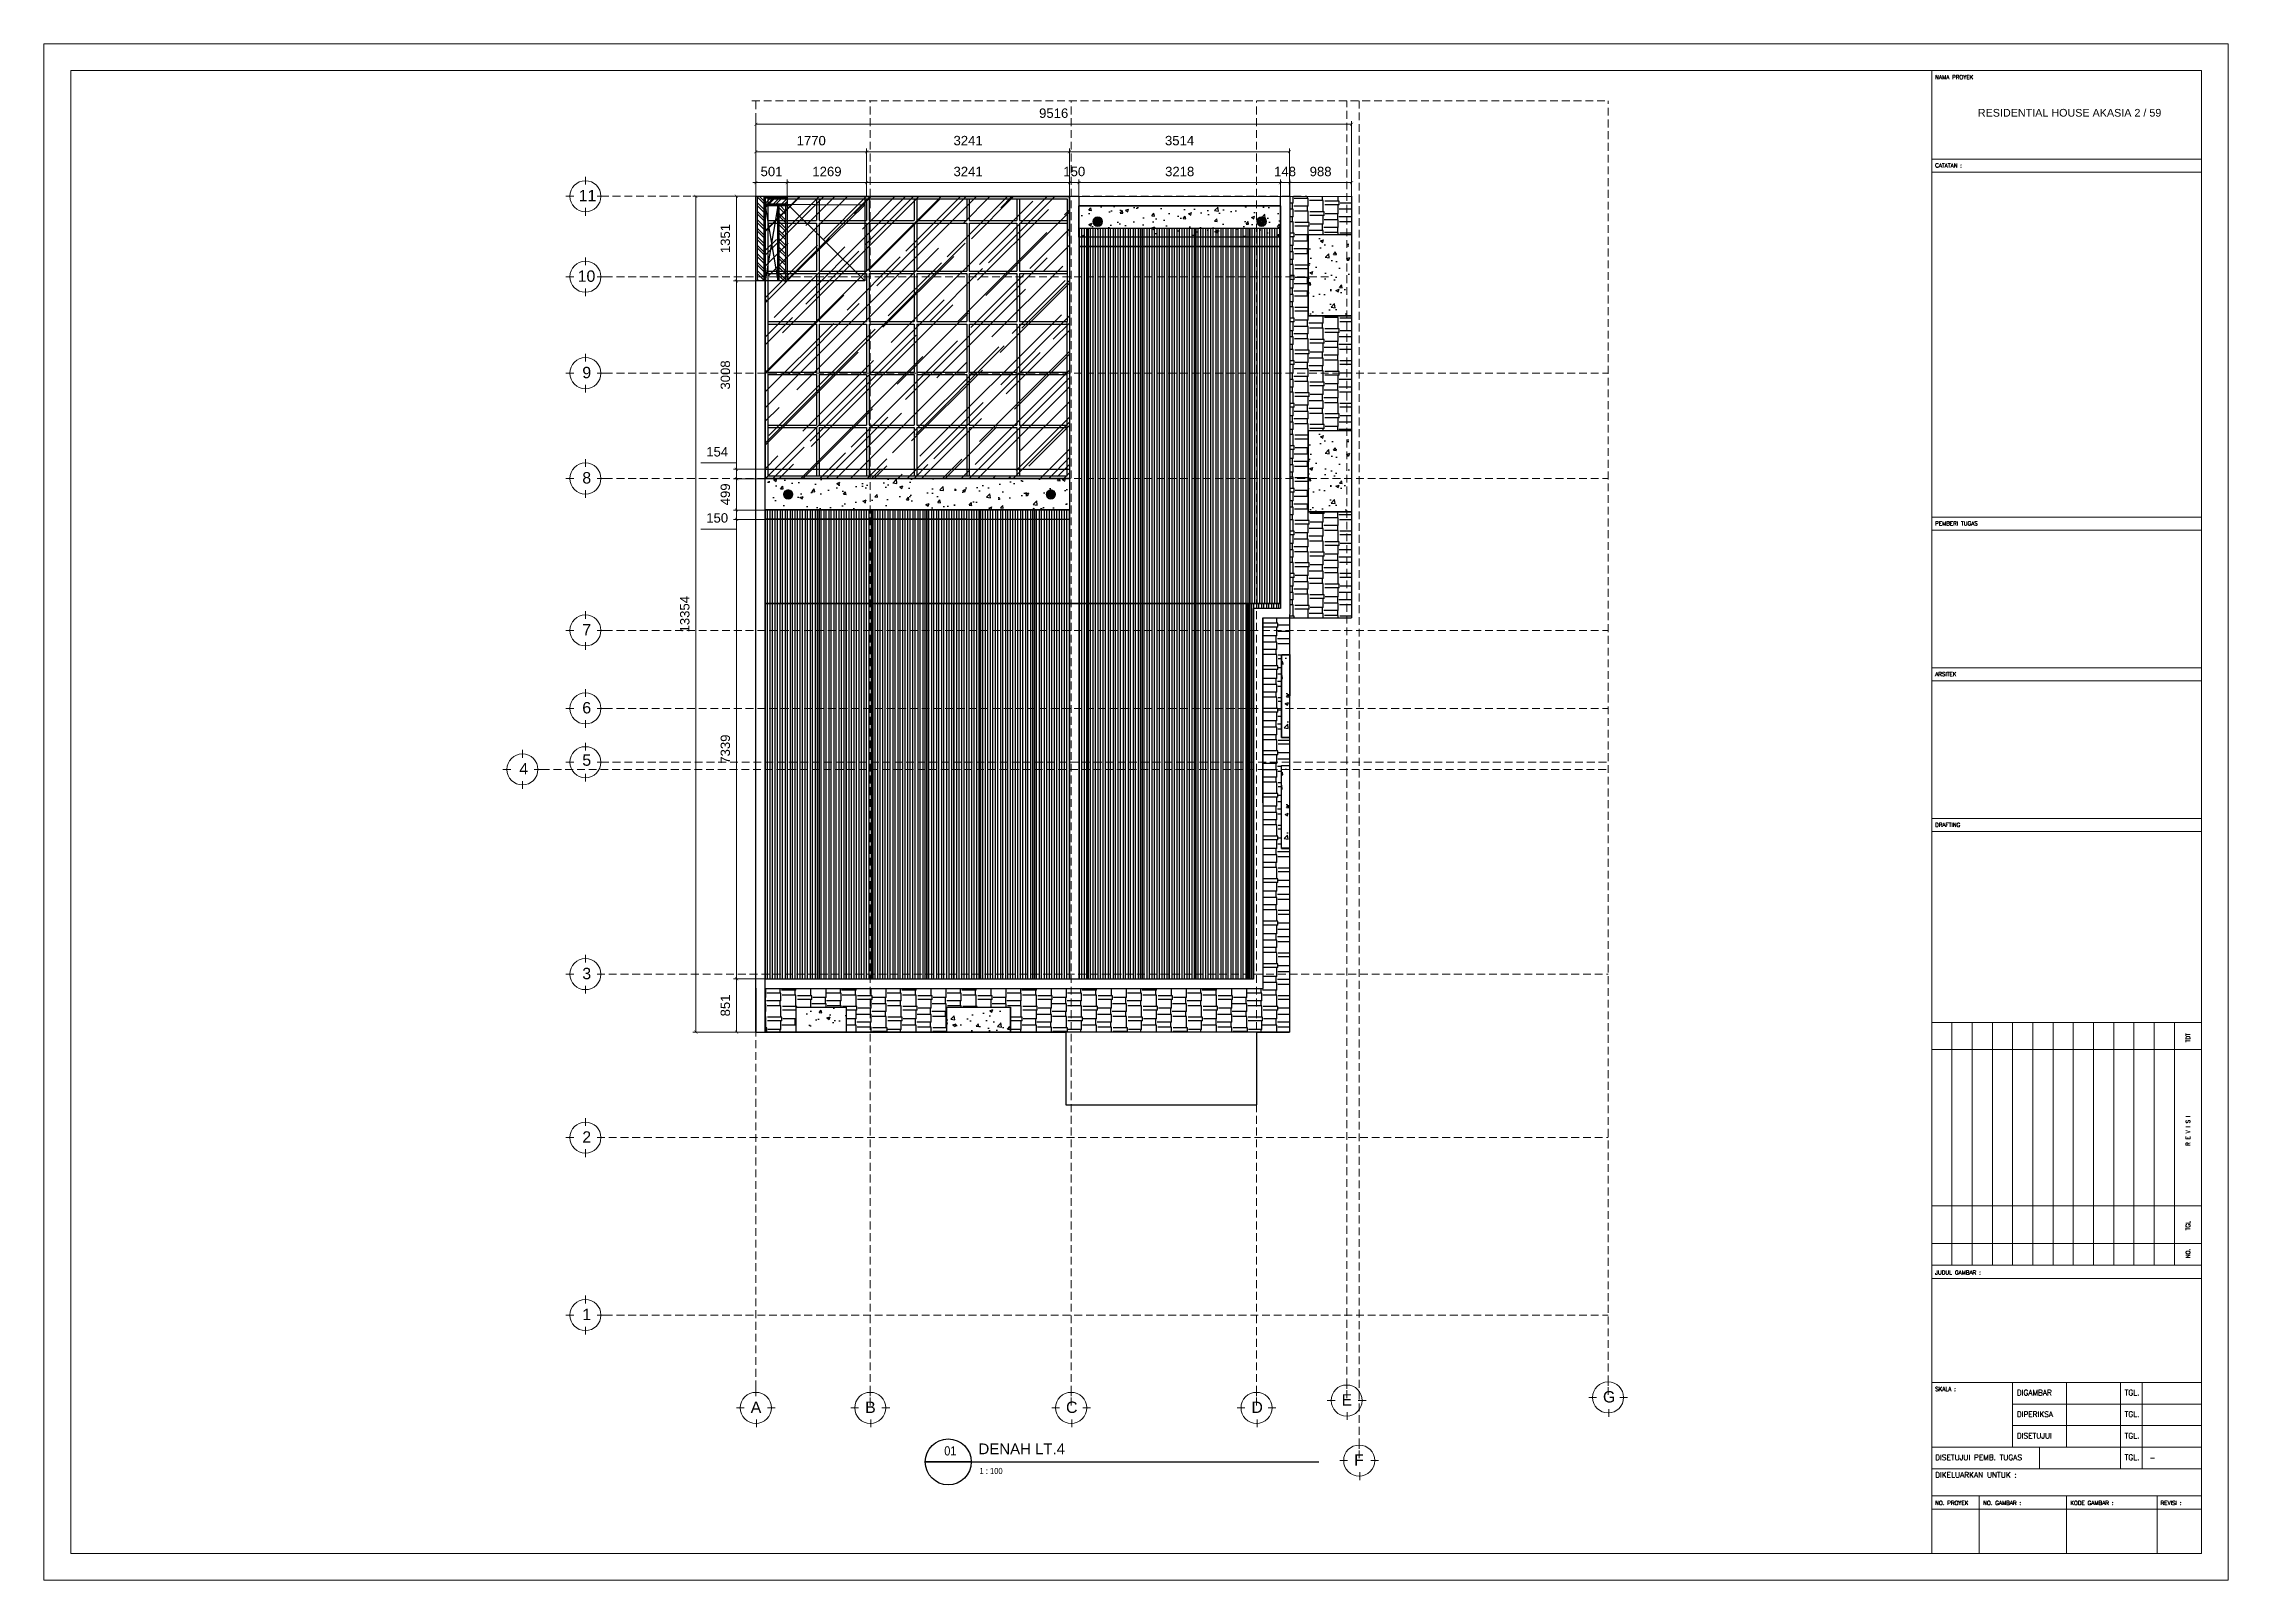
# Model space of a CAD drawing. Header units: millimetres. Extents: x 18 to 174501, y 22 to 24571.
# Drawn here: x 139604 to 174501, y 22 to 24571 of the extents above; entities that cross this region are included whole.
import ezdxf
from ezdxf.enums import TextEntityAlignment as Align

# ---------------------------------------------------------------- set-up
doc = ezdxf.new("R2010")
doc.units = ezdxf.units.MM
doc.header["$MEASUREMENT"] = 0
doc.linetypes.add('DASHED2', pattern=[0.375, 0.25, -0.125])
doc.linetypes.add('HIDDEN2', pattern=[0.1875, 0.125, -0.0625])
for name, color, linetype, lineweight in [('001_Dark_1 10', 7, 'Continuous', 0), ('09-Arsiran', 8, 'Continuous', 5), ('AS', 8, 'HIDDEN2', 5), ('Edges', 7, 'Continuous', 18), ('HATCH', 8, 'Continuous', 5), ('KOP', 7, 'Continuous', 80), ('LEGEND', 1, 'DASHED2', 50), ('XR-KOP A3_MOZART$0$A-TXTKOP', 3, 'Continuous', 5), ('XR-KOP A3_MOZART$0$KOP-A1$0$A-GRSKOP', 1, 'Continuous', 5), ('XR-KOP A3_MOZART$0$KOP-A1$0$A-TXTKOP', 3, 'Continuous', 5)]:
    doc.layers.add(name, color=color, linetype=linetype, lineweight=lineweight)
for name, color, linetype in [('NOT', 1, 'Continuous'), ('tampak', 7, 'Continuous'), ('WALL', 255, 'Continuous')]:
    doc.layers.add(name, color=color, linetype=linetype)
doc.styles.add('NOTEXT1', font='arial.ttf')
doc.styles.add('NOTEXT2', font='arial.ttf')
doc.styles.add('NOTEXT4', font='arial.ttf')
doc.styles.get("Standard").update_dxf_attribs({"font": 'arial.ttf'})
doc.styles.add('style2', font='times.ttf', dxfattribs={"height": 0.18})
doc.styles.add('XR-KOP A3_MOZART$0$KOP-A1$0$ROMANS', font='romans.shx', dxfattribs={"height": 200})
doc.styles.add('XR-KOP A3_MOZART$0$ROMANS', font='romans.shx', dxfattribs={"height": 200})
doc.dimstyles.new('DIM100', dxfattribs={"dimscale": 0, "dimtxt": 150, "dimasz": 50, "dimexe": 50, "dimexo": 0, "dimgap": 100, "dimtad": 1, "dimtoh": 1, "dimdec": 0, "dimdsep": 46, "dimtxsty": 'Standard', "dimblk": 'ARCHTICK', "dimcen": 1, "dimclrd": 1, "dimclre": 1, "dimadec": 0, "dimazin": 0, "dimtfac": 250, "dimtdec": 0, "dimtix": 1, "dimtmove": 0, "dimatfit": 3, "dimldrblk": 'DOT', "dimfxl": 150, "dimtolj": 1, "dimtzin": 0, "dimlwd": 5, "dimlwe": 5, "dimarcsym": 0})
pattern_1 = [(50, (-1808436.23, -40076.83), (502.08213, -43.926494), [52.5, -577.5]), (355, (-1808436.23, -40076.83), (-97.12593, 526.5345), [42, -462]), (100.451444, (-1808394.4, -40080.5), (404.95619, 482.60799), [44.61813, -490.79948]), (46.1842, (-1808436.2, -39936.83), (747.06893, -115.8635), [78.75, -866.25]), (96.635635, (-1808374, -39946.5), (654.26336, 681.88302), [66.92724, -736.19963]), (351.184164, (-1808436.2, -39936.8), (654.26336, 681.88302), [63, -693]), (21, (-1808366.23, -39971.83), (417.83494, -281.83322), [52.5, -577.5]), (326, (-1808366.23, -39971.83), (170.32073, 507.60503), [42, -462]), (71.451445, (-1808331.4, -39995.3), (588.15566, 225.77181), [44.61813, -490.79948]), (37.5, (-1808436.23, -40076.83), (8.511899, 233.025698), [0, -456.4, 0, -469, 0, -463.75]), (7.5, (-1808436.23, -40076.83), (184.148676, 276.088198), [0, -267.4, 0, -445.9, 0, -176.75]), (327.5, (-1808592.33, -40076.83), (373.675705, -15.78841), [0, -175, 0, -546, 0, -724.5]), (317.5, (-1808662.33, -40076.83), (408.23032, 70.07349), [0, -227.5, 0, -362.6, 0, -514.5])]

# ---------------------------------------------------------------- blocks, each defined once
blk = doc.blocks.new('hsdh')
at = {"layer": 'XR-KOP A3_MOZART$0$KOP-A1$0$A-GRSKOP', "linetype": 'Continuous', "lineweight": 5}
for p, q in [((140385, 56660), (140385, 82138)), ((140385, 80618), (145017, 80618)), ((140385, 74466), (145017, 74466)), ((140385, 74244), (145017, 74244)), ((140385, 71876), (145017, 71876)), ((140385, 71654), (145017, 71654)), ((140385, 69286), (145017, 69286)), ((140385, 69063), (145017, 69063)), ((140385, 65781), (145017, 65781)), ((140385, 65781), (145017, 65781)), ((140732, 61611), (140732, 65781)), ((141079, 61611), (141079, 65781)), ((141427, 61611), (141427, 65781)), ((141774, 61611), (141774, 65781)), ((142122, 61611), (142122, 65781)), ((142469, 61611), (142469, 65781)), ((142816, 61611), (142816, 65781)), ((143164, 61611), (143164, 65781)), ((143511, 61611), (143511, 65781)), ((143859, 61611), (143859, 65781)), ((144206, 61611), (144206, 65781)), ((144554, 61611), (144554, 65781)), ((140385, 65317), (145017, 65317)), ((140385, 62631), (145017, 62631)), ((140385, 61982), (145017, 61982)), ((140385, 61611), (145017, 61611)), ((140385, 61611), (145017, 61611)), ((140385, 61380), (145017, 61380)), ((140385, 59597), (145017, 59597)), ((141774, 59597), (141774, 58485)), ((142701, 59597), (142701, 58485)), ((143627, 59597), (143627, 58115)), ((143998, 59597), (143998, 58115)), ((141774, 59226), (145017, 59226)), ((141774, 58856), (145017, 58856)), ((140385, 58485), (145017, 58485)), ((142237, 58485), (142237, 58115)), ((140385, 58115), (145017, 58115)), ((140385, 57651), (145017, 57651)), ((141201, 57651), (141201, 56660)), ((142701, 57651), (142701, 56660)), ((144258, 57651), (144258, 56660)), ((140385, 57420), (145017, 57420))]:
    blk.add_line(p, q, dxfattribs=at)
at = {"layer": 'XR-KOP A3_MOZART$0$KOP-A1$0$A-GRSKOP', "color": 0, "linetype": 'Continuous', "lineweight": 5}
blk.add_lwpolyline([(145480, 82601), (107945, 82601), (107945, 56197), (145480, 56197)], close=True, dxfattribs=at)
at = {"layer": 'XR-KOP A3_MOZART$0$KOP-A1$0$A-GRSKOP', "color": 5, "linetype": 'Continuous', "lineweight": 5}
blk.add_lwpolyline([(145017, 82138), (108409, 82138), (108409, 56660), (145017, 56660)], close=True, dxfattribs=at)
at = {"layer": 'XR-KOP A3_MOZART$0$KOP-A1$0$A-GRSKOP', "linetype": 'Continuous', "lineweight": 5}
blk.add_lwpolyline([(145017, 80396), (140385, 80396)], dxfattribs=at)
at = {"layer": 'KOP', "color": 7, "insert": (141177, 81480), "char_height": 132.26, "attachment_point": 1, "style": 'style2'}
blk.add_mtext('{\\fArial|b0|i0|c0|p34;RESIDENTIAL HOUSE AKASIA 2 / 59}', dxfattribs=at)
at = {"layer": 'XR-KOP A3_MOZART$0$A-TXTKOP', "lineweight": 5, "style": 'XR-KOP A3_MOZART$0$ROMANS'}
blk.add_text('-', height=92.6, dxfattribs=at).set_placement((144125, 58258))
at = {"layer": 'XR-KOP A3_MOZART$0$KOP-A1$0$A-TXTKOP', "lineweight": 5, "style": 'XR-KOP A3_MOZART$0$KOP-A1$0$ROMANS'}
for s, height, p in [('NAMA PROYEK', 69.49, (140443, 81990)), ('CATATAN :', 69.5, (140443, 80475)), ('PEMBERI TUGAS', 69.49, (140443, 74323)), ('ARSITEK', 69.5, (140443, 71733)), ('DRAFTING', 69.5, (140443, 69142)), ('JUDUL GAMBAR :', 69.49, (140443, 61451)), ('SKALA :', 69.5, (140443, 59449)), ('DIGAMBAR', 92.6, (141846, 59375)), ('TGL.', 92.6, (143699, 59375)), ('DIPERIKSA', 92.6, (141846, 59004)), ('TGL.', 92.6, (143699, 59004)), ('DISETUJUI', 92.6, (141846, 58634)), ('TGL.', 92.6, (143699, 58634)), ('DISETUJUI PEMB. TUGAS', 92.65, (140443, 58262)), ('TGL.', 92.6, (143699, 58263)), ('DIKELUARKAN UNTUK :', 92.65, (140443, 57961)), ('NO. PROYEK', 69.5, (140443, 57491)), ('NO. GAMBAR :', 69.49, (141267, 57491)), ('KODE GAMBAR :', 69.49, (142767, 57491)), ('REVISI :', 69.5, (144317, 57491))]:
    blk.add_text(s, height=height, dxfattribs=at).set_placement(p)
for s, height, p in [('TDT', 69.5, (144822, 65440)), ('R E V I S I', 69.49, (144822, 63662)), ('TGL', 69.5, (144822, 62210)), ('NO.', 69.5, (144822, 61732))]:
    blk.add_text(s, height=height, rotation=90, dxfattribs=at).set_placement(p)
blk = doc.blocks.new('*U208')
at = {"layer": 'HATCH'}
h = blk.add_hatch(dxfattribs=at)
h.set_pattern_fill('ANSI32', color=0, scale=10)
h.set_pattern_definition([(45, (-6818.225, -10567.46), (-67.3519, 67.3519), []), (45, (-6773.32, -10567.46), (-67.3519, 67.3519), [])])
h.paths.add_polyline_path([(4889, -50), (4889, 50), (3550, 50), (3550, -50)])
at = {"layer": 'WALL', "color": 0}
for points in [[(3550, 75), (4889, 75), (4889, -75), (3550, -75)], [(3550, 50), (4889, 50), (4889, -50), (3550, -50)]]:
    blk.add_lwpolyline(points, close=True, dxfattribs=at)
blk = doc.blocks.new('NOT-28-ADI')
at = {"const_width": 50}
blk.add_lwpolyline([(-750, 0), (750, 0)], dxfattribs=at)
blk.add_circle((0, 0), 750)
at = {"layer": 'NOT'}
blk.add_line((750, 0), (12100, 0), dxfattribs=at)
at = {"color": 5, "style": 'NOTEXT4'}
for tag, p in [('JDL1', (988, 765)), ('JDL2', (988, 250))]:
    blk.add_attdef(tag, p, '', height=350, dxfattribs=at)
at = {"color": 5, "style": 'NOTEXT4', "width": 0.85}
blk.add_attdef('NO', text='', height=300, dxfattribs=at).set_placement((68, 360), align=Align.MIDDLE_CENTER)
at = {"style": 'NOTEXT1', "width": 0.85}
blk.add_attdef('REF.', text='', height=200, dxfattribs=at).set_placement((0, -190), align=Align.TOP_CENTER)
blk.add_attdef('SCALE', (1020, -398), '', height=200, dxfattribs=at)
blk.add_attdef('ROOM', text='', height=200, dxfattribs=at).set_placement((3715, -388), align=Align.RIGHT)
blk = doc.blocks.new('*U157')
at = {"layer": 'HATCH'}
h = blk.add_hatch(dxfattribs=at)
h.set_pattern_fill('ANSI32', color=0, scale=10)
h.set_pattern_definition([(45, (2520.79, -10567.46), (-67.3519, 67.3519), []), (45, (2565.695, -10567.46), (-67.3519, 67.3519), [])])
h.paths.add_polyline_path([(9484, -50), (9484, 50), (8294, 50), (8294, -50)])
at = {"layer": 'WALL', "color": 0}
for points in [[(8294, 75), (9484, 75), (9484, -75), (8294, -75)], [(8294, 50), (9484, 50), (9484, -50), (8294, -50)]]:
    blk.add_lwpolyline(points, close=True, dxfattribs=at)
blk = doc.blocks.new('*U156')
at = {"layer": 'HATCH'}
h = blk.add_hatch(dxfattribs=at)
h.set_pattern_fill('ANSI32', color=0, scale=10)
h.set_pattern_definition([(45, (3362.61, -10567.46), (-67.3519, 67.3519), []), (45, (3407.51, -10567.46), (-67.3519, 67.3519), [])])
h.paths.add_polyline_path([(9484, -50), (9484, 50), (9136, 50), (9136, -50)])
at = {"layer": 'WALL', "color": 0}
for points in [[(9136, 75), (9484, 75), (9484, -75), (9136, -75)], [(9136, 50), (9484, 50), (9484, -50), (9136, -50)]]:
    blk.add_lwpolyline(points, close=True, dxfattribs=at)
blk = doc.blocks.new('SASA444')
for points in [[(2011044, 63476), (2011904, 63476), (2011904, 57476), (2011044, 57476), (2011044, 63476)], [(2011044, 63476), (2011044, 57476)], [(2011074, 63476), (2011074, 57476)], [(2011074, 63476), (2011074, 57476)], [(2011125, 57476), (2011125, 63476)], [(2011125, 57476), (2011125, 63476)], [(2011155, 63476), (2011155, 57476)], [(2011155, 63476), (2011155, 57476)], [(2011155, 63476), (2011155, 57476)], [(2011205, 57476), (2011205, 63476)], [(2011205, 57476), (2011205, 63476)], [(2011235, 63476), (2011235, 57476)], [(2011235, 63476), (2011235, 57476)], [(2011235, 63476), (2011235, 57476)], [(2011285, 57476), (2011285, 63476)], [(2011285, 57476), (2011285, 63476)], [(2011315, 63476), (2011315, 57476)], [(2011315, 63476), (2011315, 57476)], [(2011315, 63476), (2011315, 57476)], [(2011366, 57476), (2011366, 63476)], [(2011366, 57476), (2011366, 63476)], [(2011396, 63476), (2011396, 57476)], [(2011396, 63476), (2011396, 57476)], [(2011396, 63476), (2011396, 57476)], [(2011446, 57476), (2011446, 63476)], [(2011446, 57476), (2011446, 63476)], [(2011474, 63476), (2011474, 57476)], [(2011474, 63476), (2011474, 57476)], [(2011476, 63476), (2011476, 57476)], [(2011525, 57476), (2011525, 63476)], [(2011525, 57476), (2011525, 63476)], [(2011555, 63476), (2011555, 57476)], [(2011555, 63476), (2011555, 57476)], [(2011555, 63476), (2011555, 57476)], [(2011605, 57476), (2011605, 63476)], [(2011605, 57476), (2011605, 63476)], [(2011635, 63476), (2011635, 57476)], [(2011635, 63476), (2011635, 57476)], [(2011635, 63476), (2011635, 57476)], [(2011685, 57476), (2011685, 63476)], [(2011685, 57476), (2011685, 63476)], [(2011715, 63476), (2011715, 57476)], [(2011715, 63476), (2011715, 57476)], [(2011715, 63476), (2011715, 57476)], [(2011766, 57476), (2011766, 63476)], [(2011766, 57476), (2011766, 63476)], [(2011796, 63476), (2011796, 57476)], [(2011796, 63476), (2011796, 57476)], [(2011796, 63476), (2011796, 57476)], [(2011846, 57476), (2011846, 63476)], [(2011846, 57476), (2011846, 63476)], [(2011876, 63476), (2011876, 57476)]]:
    blk.add_lwpolyline(points)
blk = doc.blocks.new('DSSDS')
for points in [[(2025812, 61707), (2025962, 61707), (2025962, 55707), (2025102, 55707), (2025102, 57203)], [(2025662, 61707), (2025663, 61707)], [(2025662, 61575), (2025662, 61576)], [(2025823, 55707), (2025823, 61707)], [(2025823, 55707), (2025823, 61707)], [(2025853, 61707), (2025853, 55707)], [(2025853, 61707), (2025853, 55707)], [(2025853, 61707), (2025853, 55707)], [(2025903, 55707), (2025903, 61707)], [(2025903, 55707), (2025903, 61707)], [(2025933, 61707), (2025933, 55707)], [(2028542, 61707), (2029025, 61707), (2029025, 55707), (2028542, 55707), (2028542, 61707)], [(2028542, 61707), (2028542, 55707)], [(2028572, 61707), (2028572, 55707)], [(2028572, 61707), (2028572, 55707)], [(2028622, 55707), (2028622, 61707)], [(2028622, 55707), (2028622, 61707)], [(2028652, 61707), (2028652, 55707)], [(2028652, 61707), (2028652, 55707)], [(2028652, 61707), (2028652, 55707)], [(2028702, 55707), (2028702, 61707)], [(2028702, 55707), (2028702, 61707)], [(2028732, 61707), (2028732, 55707)], [(2028732, 61707), (2028732, 55707)], [(2028732, 61707), (2028732, 55707)], [(2028783, 55707), (2028783, 61707)], [(2028783, 55707), (2028783, 61707)], [(2028813, 61707), (2028813, 55707)], [(2028813, 61707), (2028813, 55707)], [(2028813, 61707), (2028813, 55707)], [(2028863, 55707), (2028863, 61707)], [(2028863, 55707), (2028863, 61707)], [(2028893, 61707), (2028893, 55707)], [(2028893, 61707), (2028893, 55707)], [(2028893, 61707), (2028893, 55707)], [(2028943, 55707), (2028943, 61707)], [(2028943, 55707), (2028943, 61707)], [(2028972, 61707), (2028972, 55707)], [(2028972, 61707), (2028972, 55707)], [(2028973, 61707), (2028973, 55707)], [(2029022, 55707), (2029022, 61707)], [(2029022, 55707), (2029022, 61707)], [(2020801, 57203), (2025662, 57203)], [(2021662, 57203), (2021662, 55707), (2020802, 55707), (2020802, 57203)], [(2020802, 57203), (2020802, 55707)], [(2020832, 57203), (2020832, 55707)], [(2020832, 57203), (2020832, 55707)], [(2020882, 55707), (2020882, 57203)], [(2020882, 55707), (2020882, 57203)], [(2020912, 57203), (2020912, 55707)], [(2020912, 57203), (2020912, 55707)], [(2020912, 57203), (2020912, 55707)], [(2020962, 55707), (2020962, 57203)], [(2020962, 55707), (2020962, 57203)], [(2020992, 57203), (2020992, 55707)], [(2020992, 57203), (2020992, 55707)], [(2020992, 57203), (2020992, 55707)], [(2021043, 55707), (2021043, 57203)], [(2021043, 55707), (2021043, 57203)], [(2021073, 57203), (2021073, 55707)], [(2021073, 57203), (2021073, 55707)], [(2021073, 57203), (2021073, 55707)], [(2021123, 55707), (2021123, 57203)], [(2021123, 55707), (2021123, 57203)], [(2021153, 57203), (2021153, 55707)], [(2021153, 57203), (2021153, 55707)], [(2021153, 57203), (2021153, 55707)], [(2021203, 55707), (2021203, 57203)], [(2021203, 55707), (2021203, 57203)], [(2021232, 57203), (2021232, 55707)], [(2021232, 57203), (2021232, 55707)], [(2021233, 57203), (2021233, 55707)], [(2021282, 55707), (2021282, 57203)], [(2021282, 55707), (2021282, 57203)], [(2021312, 57203), (2021312, 55707)], [(2021312, 57203), (2021312, 55707)], [(2021312, 57203), (2021312, 55707)], [(2021362, 55707), (2021362, 57203)], [(2021362, 55707), (2021362, 57203)], [(2021392, 57203), (2021392, 55707)], [(2021392, 57203), (2021392, 55707)], [(2021392, 57203), (2021392, 55707)], [(2021443, 55707), (2021443, 57203)], [(2021443, 55707), (2021443, 57203)], [(2021473, 57203), (2021473, 55707)], [(2021473, 57203), (2021473, 55707)], [(2021473, 57203), (2021473, 55707)], [(2021523, 55707), (2021523, 57203)], [(2021523, 55707), (2021523, 57203)], [(2021553, 57203), (2021553, 55707)], [(2021553, 57203), (2021553, 55707)], [(2021553, 57203), (2021553, 55707)], [(2021603, 55707), (2021603, 57203)], [(2021603, 55707), (2021603, 57203)], [(2021633, 57203), (2021633, 55707)], [(2022522, 57203), (2022522, 55707), (2021662, 55707), (2021662, 57203)], [(2021662, 57203), (2021662, 55707)], [(2021692, 57203), (2021692, 55707)], [(2021692, 57203), (2021692, 55707)], [(2021742, 55707), (2021742, 57203)], [(2021742, 55707), (2021742, 57203)], [(2021772, 57203), (2021772, 55707)], [(2021772, 57203), (2021772, 55707)], [(2021772, 57203), (2021772, 55707)], [(2021822, 55707), (2021822, 57203)], [(2021822, 55707), (2021822, 57203)], [(2021852, 57203), (2021852, 55707)], [(2021852, 57203), (2021852, 55707)], [(2021852, 57203), (2021852, 55707)], [(2021903, 55707), (2021903, 57203)], [(2021903, 55707), (2021903, 57203)], [(2021933, 57203), (2021933, 55707)], [(2021933, 57203), (2021933, 55707)], [(2021933, 57203), (2021933, 55707)], [(2021983, 55707), (2021983, 57203)], [(2021983, 55707), (2021983, 57203)], [(2022013, 57203), (2022013, 55707)], [(2022013, 57203), (2022013, 55707)], [(2022013, 57203), (2022013, 55707)], [(2022063, 55707), (2022063, 57203)], [(2022063, 55707), (2022063, 57203)], [(2022092, 57203), (2022092, 55707)], [(2022092, 57203), (2022092, 55707)], [(2022093, 57203), (2022093, 55707)], [(2022142, 55707), (2022142, 57203)], [(2022142, 55707), (2022142, 57203)], [(2022172, 57203), (2022172, 55707)], [(2022172, 57203), (2022172, 55707)], [(2022172, 57203), (2022172, 55707)], [(2022222, 55707), (2022222, 57203)], [(2022222, 55707), (2022222, 57203)], [(2022252, 57203), (2022252, 55707)], [(2022252, 57203), (2022252, 55707)], [(2022252, 57203), (2022252, 55707)], [(2022303, 55707), (2022303, 57203)], [(2022303, 55707), (2022303, 57203)], [(2022333, 57203), (2022333, 55707)], [(2022333, 57203), (2022333, 55707)], [(2022333, 57203), (2022333, 55707)], [(2022383, 55707), (2022383, 57203)], [(2022383, 55707), (2022383, 57203)], [(2022413, 57203), (2022413, 55707)], [(2022413, 57203), (2022413, 55707)], [(2022413, 57203), (2022413, 55707)], [(2022463, 55707), (2022463, 57203)], [(2022463, 55707), (2022463, 57203)], [(2022493, 57203), (2022493, 55707)], [(2023382, 57203), (2023382, 55707), (2022522, 55707), (2022522, 57203)], [(2022522, 57203), (2022522, 55707)], [(2022552, 57203), (2022552, 55707)], [(2022552, 57203), (2022552, 55707)], [(2022602, 55707), (2022602, 57203)], [(2022602, 55707), (2022602, 57203)], [(2022632, 57203), (2022632, 55707)], [(2022632, 57203), (2022632, 55707)], [(2022632, 57203), (2022632, 55707)], [(2022682, 55707), (2022682, 57203)], [(2022682, 55707), (2022682, 57203)], [(2022712, 57203), (2022712, 55707)], [(2022712, 57203), (2022712, 55707)], [(2022712, 57203), (2022712, 55707)], [(2022763, 55707), (2022763, 57203)], [(2022763, 55707), (2022763, 57203)], [(2022793, 57203), (2022793, 55707)], [(2022793, 57203), (2022793, 55707)], [(2022793, 57203), (2022793, 55707)], [(2022843, 55707), (2022843, 57203)], [(2022843, 55707), (2022843, 57203)], [(2022873, 57203), (2022873, 55707)], [(2022873, 57203), (2022873, 55707)], [(2022873, 57203), (2022873, 55707)], [(2022923, 55707), (2022923, 57203)], [(2022923, 55707), (2022923, 57203)], [(2022952, 57203), (2022952, 55707)], [(2022952, 57203), (2022952, 55707)], [(2022953, 57203), (2022953, 55707)], [(2023002, 55707), (2023002, 57203)], [(2023002, 55707), (2023002, 57203)], [(2023032, 57203), (2023032, 55707)], [(2023032, 57203), (2023032, 55707)], [(2023032, 57203), (2023032, 55707)], [(2023082, 55707), (2023082, 57203)], [(2023082, 55707), (2023082, 57203)], [(2023112, 57203), (2023112, 55707)], [(2023112, 57203), (2023112, 55707)], [(2023112, 57203), (2023112, 55707)], [(2023163, 55707), (2023163, 57203)], [(2023163, 55707), (2023163, 57203)], [(2023193, 57203), (2023193, 55707)], [(2023193, 57203), (2023193, 55707)], [(2023193, 57203), (2023193, 55707)], [(2023243, 55707), (2023243, 57203)], [(2023243, 55707), (2023243, 57203)], [(2023273, 57203), (2023273, 55707)], [(2023273, 57203), (2023273, 55707)], [(2023273, 57203), (2023273, 55707)], [(2023323, 55707), (2023323, 57203)], [(2023323, 55707), (2023323, 57203)], [(2023353, 57203), (2023353, 55707)], [(2023382, 57203), (2023382, 55707)], [(2024242, 57203), (2024242, 55707), (2023382, 55707), (2023382, 57203)], [(2023412, 57203), (2023412, 55707)], [(2023412, 57203), (2023412, 55707)], [(2023462, 55707), (2023462, 57203)], [(2023462, 55707), (2023462, 57203)], [(2023492, 57203), (2023492, 55707)], [(2023492, 57203), (2023492, 55707)], [(2023492, 57203), (2023492, 55707)], [(2023542, 55707), (2023542, 57203)], [(2023542, 55707), (2023542, 57203)], [(2023572, 57203), (2023572, 55707)], [(2023572, 57203), (2023572, 55707)], [(2023572, 57203), (2023572, 55707)], [(2023623, 55707), (2023623, 57203)], [(2023623, 55707), (2023623, 57203)], [(2023653, 57203), (2023653, 55707)], [(2023653, 57203), (2023653, 55707)], [(2023653, 57203), (2023653, 55707)], [(2023703, 55707), (2023703, 57203)], [(2023703, 55707), (2023703, 57203)], [(2023733, 57203), (2023733, 55707)], [(2023733, 57203), (2023733, 55707)], [(2023733, 57203), (2023733, 55707)], [(2023783, 55707), (2023783, 57203)], [(2023783, 55707), (2023783, 57203)], [(2023812, 57203), (2023812, 55707)], [(2023812, 57203), (2023812, 55707)], [(2023813, 57203), (2023813, 55707)], [(2023862, 55707), (2023862, 57203)], [(2023862, 55707), (2023862, 57203)], [(2023892, 57203), (2023892, 55707)], [(2023892, 57203), (2023892, 55707)], [(2023892, 57203), (2023892, 55707)], [(2023942, 55707), (2023942, 57203)], [(2023942, 55707), (2023942, 57203)], [(2023972, 57203), (2023972, 55707)], [(2023972, 57203), (2023972, 55707)], [(2023972, 57203), (2023972, 55707)], [(2024023, 55707), (2024023, 57203)], [(2024023, 55707), (2024023, 57203)], [(2024053, 57203), (2024053, 55707)], [(2024053, 57203), (2024053, 55707)], [(2024053, 57203), (2024053, 55707)], [(2024103, 55707), (2024103, 57203)], [(2024103, 55707), (2024103, 57203)], [(2024133, 57203), (2024133, 55707)], [(2024133, 57203), (2024133, 55707)], [(2024133, 57203), (2024133, 55707)], [(2024183, 55707), (2024183, 57203)], [(2024183, 55707), (2024183, 57203)], [(2024213, 57203), (2024213, 55707)], [(2025102, 57203), (2025102, 55707), (2024242, 55707), (2024242, 57203)], [(2024242, 57203), (2024242, 55707)], [(2024272, 57203), (2024272, 55707)], [(2024272, 57203), (2024272, 55707)], [(2024322, 55707), (2024322, 57203)], [(2024322, 55707), (2024322, 57203)], [(2024352, 57203), (2024352, 55707)], [(2024352, 57203), (2024352, 55707)], [(2024352, 57203), (2024352, 55707)], [(2024402, 55707), (2024402, 57203)], [(2024402, 55707), (2024402, 57203)], [(2024432, 57203), (2024432, 55707)], [(2024432, 57203), (2024432, 55707)], [(2024432, 57203), (2024432, 55707)], [(2024483, 55707), (2024483, 57203)], [(2024483, 55707), (2024483, 57203)], [(2024513, 57203), (2024513, 55707)], [(2024513, 57203), (2024513, 55707)], [(2024513, 57203), (2024513, 55707)], [(2024563, 55707), (2024563, 57203)], [(2024563, 55707), (2024563, 57203)], [(2024593, 57203), (2024593, 55707)], [(2024593, 57203), (2024593, 55707)], [(2024593, 57203), (2024593, 55707)], [(2024643, 55707), (2024643, 57203)], [(2024643, 55707), (2024643, 57203)], [(2024672, 57203), (2024672, 55707)], [(2024672, 57203), (2024672, 55707)], [(2024673, 57203), (2024673, 55707)], [(2024722, 55707), (2024722, 57203)], [(2024722, 55707), (2024722, 57203)], [(2024752, 57203), (2024752, 55707)], [(2024752, 57203), (2024752, 55707)], [(2024752, 57203), (2024752, 55707)], [(2024802, 55707), (2024802, 57203)], [(2024802, 55707), (2024802, 57203)], [(2024832, 57203), (2024832, 55707)], [(2024832, 57203), (2024832, 55707)], [(2024832, 57203), (2024832, 55707)], [(2024883, 55707), (2024883, 57203)], [(2024883, 55707), (2024883, 57203)], [(2024913, 57203), (2024913, 55707)], [(2024913, 57203), (2024913, 55707)], [(2024913, 57203), (2024913, 55707)], [(2024963, 55707), (2024963, 57203)], [(2024963, 55707), (2024963, 57203)], [(2024993, 57203), (2024993, 55707)], [(2024993, 57203), (2024993, 55707)], [(2024993, 57203), (2024993, 55707)], [(2025043, 55707), (2025043, 57203)], [(2025043, 55707), (2025043, 57203)], [(2025073, 57203), (2025073, 55707)], [(2025102, 57203), (2025102, 55707)], [(2025132, 57203), (2025132, 55707)], [(2025132, 57203), (2025132, 55707)], [(2025182, 55707), (2025182, 57203)], [(2025182, 55707), (2025182, 57203)], [(2025212, 57203), (2025212, 55707)], [(2025212, 57203), (2025212, 55707)], [(2025212, 57203), (2025212, 55707)], [(2025262, 55707), (2025262, 57203)], [(2025262, 55707), (2025262, 57203)], [(2025292, 57203), (2025292, 55707)], [(2025292, 57203), (2025292, 55707)], [(2025292, 57203), (2025292, 55707)], [(2025343, 55707), (2025343, 57203)], [(2025343, 55707), (2025343, 57203)], [(2025373, 57203), (2025373, 55707)], [(2025373, 57203), (2025373, 55707)], [(2025373, 57203), (2025373, 55707)], [(2025423, 55707), (2025423, 57203)], [(2025423, 55707), (2025423, 57203)], [(2025453, 57203), (2025453, 55707)], [(2025453, 57203), (2025453, 55707)], [(2025453, 57203), (2025453, 55707)], [(2025503, 55707), (2025503, 57203)], [(2025503, 55707), (2025503, 57203)], [(2025532, 57203), (2025532, 55707)], [(2025532, 57203), (2025532, 55707)], [(2025533, 57203), (2025533, 55707)], [(2025582, 55707), (2025582, 57203)], [(2025582, 55707), (2025582, 57203)], [(2025612, 57203), (2025612, 55707)], [(2025612, 57203), (2025612, 55707)], [(2025612, 57203), (2025612, 55707)], [(2025662, 55707), (2025662, 57203)], [(2025662, 55707), (2025662, 57203)], [(2025102, 55707), (2025962, 55707), (2025962, 49707), (2025102, 49707), (2025102, 55707)], [(2025102, 55707), (2025102, 49707)], [(2025132, 55707), (2025132, 49707)], [(2025132, 55707), (2025132, 49707)], [(2025182, 49707), (2025182, 55707)], [(2025182, 49707), (2025182, 55707)], [(2025212, 55707), (2025212, 49707)], [(2025212, 55707), (2025212, 49707)], [(2025212, 55707), (2025212, 49707)], [(2025262, 49707), (2025262, 55707)], [(2025262, 49707), (2025262, 55707)], [(2025292, 55707), (2025292, 49707)], [(2025292, 55707), (2025292, 49707)], [(2025292, 55707), (2025292, 49707)], [(2025343, 49707), (2025343, 55707)], [(2025343, 49707), (2025343, 55707)], [(2025373, 55707), (2025373, 49707)], [(2025373, 55707), (2025373, 49707)], [(2025373, 55707), (2025373, 49707)], [(2025423, 49707), (2025423, 55707)], [(2025423, 49707), (2025423, 55707)], [(2025453, 55707), (2025453, 49707)], [(2025453, 55707), (2025453, 49707)], [(2025453, 55707), (2025453, 49707)], [(2025503, 49707), (2025503, 55707)], [(2025503, 49707), (2025503, 55707)], [(2025532, 55707), (2025532, 49707)], [(2025532, 55707), (2025532, 49707)], [(2025533, 55707), (2025533, 49707)], [(2025582, 49707), (2025582, 55707)], [(2025582, 49707), (2025582, 55707)], [(2025612, 55707), (2025612, 49707)], [(2025612, 55707), (2025612, 49707)], [(2025612, 55707), (2025612, 49707)], [(2025662, 49707), (2025662, 55707)], [(2025662, 49707), (2025662, 55707)], [(2025692, 55707), (2025692, 55707)], [(2025692, 55707), (2025692, 55707)], [(2025692, 55707), (2025692, 55707)], [(2025743, 55707), (2025743, 55707)], [(2025743, 55707), (2025743, 55707)], [(2025773, 55707), (2025773, 55707)], [(2025773, 55707), (2025773, 55707)], [(2025773, 55707), (2025773, 55707)], [(2025823, 49707), (2025823, 55707)], [(2025823, 49707), (2025823, 55707)], [(2025853, 55707), (2025853, 49707)], [(2025853, 55707), (2025853, 49707)], [(2025853, 55707), (2025853, 49707)], [(2025903, 49707), (2025903, 55707)], [(2025903, 49707), (2025903, 55707)], [(2025933, 55707), (2025933, 49707)], [(2028492, 55707), (2029025, 55707)], [(2028602, 49707), (2028492, 49707), (2028492, 55707)], [(2028492, 55707), (2028492, 49707)], [(2028522, 55707), (2028522, 49707)], [(2028522, 55707), (2028522, 49707)], [(2028572, 49707), (2028572, 55707)], [(2028572, 49707), (2028572, 55707)], [(2028602, 55707), (2028602, 49707)], [(2028602, 55707), (2028602, 49707)], [(2028602, 55707), (2028602, 49707)], [(2028652, 55624), (2028652, 55707)], [(2028652, 55624), (2028652, 55707)], [(2028682, 55707), (2028682, 55624)], [(2028682, 55707), (2028682, 55624)], [(2028682, 55707), (2028682, 55624)], [(2028733, 55624), (2028733, 55707)], [(2028733, 55624), (2028733, 55707)], [(2028763, 55707), (2028763, 55624)], [(2028763, 55707), (2028763, 55624)], [(2028763, 55707), (2028763, 55624)], [(2028813, 55624), (2028813, 55707)], [(2028813, 55624), (2028813, 55707)], [(2028843, 55707), (2028843, 55624)], [(2028843, 55707), (2028843, 55624)], [(2028843, 55707), (2028843, 55624)], [(2028893, 55624), (2028893, 55707)], [(2028893, 55624), (2028893, 55707)], [(2028922, 55707), (2028922, 55624)], [(2028922, 55707), (2028922, 55624)], [(2028923, 55707), (2028923, 55624)], [(2028972, 55624), (2028972, 55707)], [(2028972, 55624), (2028972, 55707)], [(2029002, 55707), (2029002, 55624)], [(2029002, 55707), (2029002, 55624)], [(2029002, 55707), (2029002, 55624)]]:
    blk.add_lwpolyline(points)
for p in [(14917, -1769), (15777, -1769), (16637, -1769), (9757, -7769), (10617, -7769), (11477, -7769), (12337, -7769), (13197, -7769), (14917, -7769), (15777, -7769), (16637, -7769)]:
    blk.add_blockref('SASA444', p)
blk = doc.blocks.new('GRID')
at = {"layer": '09-Arsiran'}
for p, q in [((1813926, 62570), (1813926, 62446)), ((1813616, 62260), (1813740, 62260)), ((1814112, 62260), (1814236, 62260)), ((1813926, 62074), (1813926, 61950)), ((1813926, 61284), (1813926, 61160)), ((1813616, 60974), (1813740, 60974)), ((1813926, 60788), (1813926, 60664)), ((1814112, 60974), (1814236, 60974)), ((1813926, 59744), (1813926, 59620)), ((1813616, 59434), (1813740, 59434)), ((1814112, 59434), (1814236, 59434)), ((1813926, 59248), (1813926, 59124)), ((1813926, 58061), (1813926, 57937)), ((1813616, 57751), (1813740, 57751)), ((1814112, 57751), (1814236, 57751)), ((1813926, 57565), (1813926, 57441)), ((1813926, 55634), (1813926, 55510)), ((1813616, 55324), (1813740, 55324)), ((1813926, 55138), (1813926, 55014)), ((1814112, 55324), (1814236, 55324)), ((1813926, 54388), (1813926, 54264)), ((1813616, 54078), (1813740, 54078)), ((1813926, 53892), (1813926, 53768)), ((1814112, 54078), (1814236, 54078)), ((1812920, 53414), (1812920, 53290)), ((1813926, 53529), (1813926, 53405)), ((1812610, 53104), (1812734, 53104)), ((1813106, 53104), (1813230, 53104)), ((1813616, 53219), (1813740, 53219)), ((1814112, 53219), (1814236, 53219)), ((1812920, 52918), (1812920, 52794)), ((1813926, 53033), (1813926, 52909)), ((1813926, 50143), (1813926, 50019)), ((1813616, 49833), (1813740, 49833)), ((1813926, 49647), (1813926, 49523)), ((1814112, 49833), (1814236, 49833)), ((1813926, 47531), (1813926, 47407)), ((1813616, 47221), (1813740, 47221)), ((1814112, 47221), (1814236, 47221)), ((1813926, 47035), (1813926, 46911)), ((1813926, 44697), (1813926, 44573)), ((1813616, 44387), (1813740, 44387)), ((1814112, 44387), (1814236, 44387)), ((1813926, 44201), (1813926, 44077)), ((1826087, 43331), (1826087, 43207)), ((1830263, 43381), (1830263, 43257)), ((1816649, 43214), (1816649, 43090)), ((1818477, 43214), (1818477, 43090)), ((1821686, 43214), (1821686, 43090)), ((1824647, 43214), (1824647, 43090)), ((1825777, 43021), (1825901, 43021)), ((1826273, 43021), (1826397, 43021)), ((1829953, 43071), (1830077, 43071)), ((1830449, 43071), (1830573, 43071)), ((1816339, 42904), (1816463, 42904)), ((1816658, 42718), (1816658, 42594)), ((1816835, 42904), (1816959, 42904)), ((1818167, 42904), (1818291, 42904)), ((1818486, 42718), (1818486, 42594)), ((1818663, 42904), (1818787, 42904)), ((1821376, 42904), (1821500, 42904)), ((1821695, 42718), (1821695, 42594)), ((1821872, 42904), (1821996, 42904)), ((1824337, 42904), (1824461, 42904)), ((1824656, 42718), (1824656, 42594)), ((1824833, 42904), (1824957, 42904)), ((1826096, 42835), (1826096, 42711)), ((1830272, 42885), (1830272, 42761)), ((1826287, 42371), (1826287, 42247)), ((1825977, 42061), (1826101, 42061)), ((1826473, 42061), (1826597, 42061)), ((1826295, 41875), (1826295, 41751))]:
    blk.add_line(p, q, dxfattribs=at)
for centre in [(1813926, 62260), (1813926, 60974), (1813926, 59434), (1813926, 57751), (1813926, 55324), (1813926, 54078), (1813926, 53219), (1812920, 53104), (1813926, 49833), (1813926, 47221), (1813926, 44387), (1830263, 43071), (1816649, 42904), (1818477, 42904), (1821686, 42904), (1824647, 42904), (1826087, 43021), (1826287, 42061)]:
    blk.add_circle(centre, 248, dxfattribs=at)
at = {"layer": 'AS', "ltscale": 1000}
for p, q in [((1816587, 63785), (1830263, 63785)), ((1816649, 43214), (1816649, 63785)), ((1818477, 42943), (1818477, 63785)), ((1821686, 42943), (1821686, 63785)), ((1824647, 42943), (1824647, 63785)), ((1826087, 43060), (1826087, 63785)), ((1826287, 42100), (1826287, 63785)), ((1830263, 43111), (1830263, 63785)), ((1814174, 62260), (1825449, 62260)), ((1814236, 60974), (1825800, 60974)), ((1814236, 59434), (1830263, 59434)), ((1814236, 57751), (1830263, 57751)), ((1814236, 55324), (1830263, 55324)), ((1814236, 54078), (1830263, 54078)), ((1813230, 53104), (1830263, 53104)), ((1814174, 53219), (1830263, 53219)), ((1814300, 49833), (1830263, 49833)), ((1814300, 47221), (1830263, 47221)), ((1814236, 44387), (1830263, 44387))]:
    blk.add_line(p, q, dxfattribs=at)
at = {"layer": '09-Arsiran', "color": 2, "attachment_point": 1}
for s, width, insert, char_height in [('11', 43.21, (1813819, 62361), 181.6), ('10', 43.21, (1813803, 61075), 181.6), ('9', 43.21, (1813877, 59535), 182), ('8', 181.62, (1813877, 57853), 182), ('7', 43.21, (1813877, 55425), 182), ('6', 43.21, (1813877, 54180), 182), ('4', 43.21, (1812871, 53205), 182), ('5', 43.21, (1813877, 53344), 182), ('3', 43.21, (1813877, 49934), 182), ('2', 43.21, (1813877, 47322), 182), ('1', 43.21, (1813877, 44488), 182), ('A', 43.21, (1816567, 43005), 182), ('B', 43.21, (1818395, 43005), 182), ('C', 43.21, (1821604, 43005), 182), ('D', 43.21, (1824565, 43005), 182), ('E', 43.21, (1826005, 43122), 182), ('G', 43.21, (1830181, 43172), 182), ('F', 43.21, (1826205, 42162), 182)]:
    blk.add_mtext_dynamic_manual_height_columns(s, width=width, gutter_width=908, heights=[0], dxfattribs=dict(at, insert=insert, char_height=char_height))
blk = doc.blocks.new('dsdsd3ee')
at = {"layer": 'Edges'}
for p, q in [((1964606, 17802), (1964601, 17790)), ((1964605, 17798), (1964601, 17790)), ((1964606, 17798), (1964605, 17798)), ((1964614, 17812), (1964606, 17802)), ((1964608, 17801), (1964606, 17798)), ((1964611, 17796), (1964606, 17798)), ((1964615, 17811), (1964608, 17801)), ((1964613, 17798), (1964611, 17796)), ((1964613, 17798), (1964619, 17808)), ((1964623, 17821), (1964614, 17812)), ((1964623, 17821), (1964614, 17812)), ((1964614, 17812), (1964615, 17812)), ((1964615, 17812), (1964615, 17811)), ((1964615, 17812), (1964619, 17808)), ((1964619, 17808), (1964627, 17816)), ((1964619, 17808), (1964626, 17803)), ((1964619, 17808), (1964619, 17808)), ((1964633, 17829), (1964623, 17821)), ((1964623, 17820), (1964623, 17821)), ((1964624, 17820), (1964623, 17820)), ((1964627, 17816), (1964623, 17820)), ((1964634, 17828), (1964624, 17820)), ((1964626, 17803), (1964626, 17803)), ((1964626, 17803), (1964626, 17803)), ((1964626, 17803), (1964627, 17803)), ((1964626, 17803), (1964626, 17803)), ((1964626, 17803), (1964626, 17803)), ((1964626, 17803), (1964626, 17803)), ((1964627, 17816), (1964637, 17823)), ((1964632, 17809), (1964627, 17816)), ((1964627, 17816), (1964627, 17816)), ((1964627, 17803), (1964628, 17804)), ((1964627, 17803), (1964627, 17803)), ((1964628, 17804), (1964629, 17804)), ((1964629, 17804), (1964630, 17805)), ((1964629, 17804), (1964629, 17804)), ((1964630, 17805), (1964631, 17806)), ((1964636, 17799), (1964630, 17792)), ((1964631, 17806), (1964632, 17807)), ((1964631, 17806), (1964631, 17806)), ((1964632, 17809), (1964632, 17809)), ((1964632, 17809), (1964632, 17809)), ((1964632, 17809), (1964632, 17809)), ((1964632, 17809), (1964632, 17809)), ((1964632, 17809), (1964632, 17809)), ((1964632, 17809), (1964632, 17809)), ((1964632, 17808), (1964632, 17809)), ((1964632, 17807), (1964632, 17808)), ((1964645, 17834), (1964633, 17829)), ((1964637, 17829), (1964634, 17828)), ((1964636, 17799), (1964643, 17793)), ((1964645, 17834), (1964637, 17830)), ((1964637, 17830), (1964637, 17829)), ((1964637, 17829), (1964639, 17825)), ((1964637, 17823), (1964640, 17824)), ((1964639, 17825), (1964647, 17828)), ((1964639, 17825), (1964640, 17824)), ((1964640, 17824), (1964644, 17817)), ((1964652, 17810), (1964643, 17805)), ((1964649, 17797), (1964643, 17805)), ((1964644, 17817), (1964644, 17817)), ((1964644, 17817), (1964644, 17817)), ((1964644, 17817), (1964645, 17817)), ((1964644, 17817), (1964644, 17817)), ((1964644, 17817), (1964644, 17817)), ((1964644, 17817), (1964644, 17817)), ((1964657, 17838), (1964645, 17834)), ((1964648, 17835), (1964645, 17834)), ((1964645, 17817), (1964645, 17817)), ((1964645, 17817), (1964646, 17817)), ((1964646, 17817), (1964647, 17817)), ((1964646, 17817), (1964646, 17817)), ((1964647, 17828), (1964650, 17829)), ((1964647, 17817), (1964648, 17817)), ((1964658, 17836), (1964648, 17834)), ((1964648, 17834), (1964648, 17835)), ((1964650, 17829), (1964648, 17834)), ((1964648, 17817), (1964649, 17818)), ((1964648, 17817), (1964648, 17817)), ((1964649, 17818), (1964650, 17818)), ((1964655, 17801), (1964649, 17797)), ((1964659, 17830), (1964650, 17828)), ((1964650, 17828), (1964650, 17829)), ((1964652, 17821), (1964650, 17828)), ((1964650, 17818), (1964651, 17819)), ((1964650, 17818), (1964650, 17818)), ((1964651, 17819), (1964651, 17820)), ((1964651, 17820), (1964652, 17820)), ((1964651, 17819), (1964651, 17819)), ((1964651, 17819), (1964651, 17819)), ((1964651, 17819), (1964651, 17819)), ((1964652, 17820), (1964652, 17821)), ((1964652, 17820), (1964652, 17820)), ((1964652, 17820), (1964652, 17820)), ((1964652, 17820), (1964652, 17820)), ((1964652, 17820), (1964652, 17820)), ((1964652, 17820), (1964652, 17820)), ((1964652, 17810), (1964655, 17801)), ((1964670, 17839), (1964657, 17838)), ((1964664, 17837), (1964658, 17836)), ((1964659, 17830), (1964664, 17831)), ((1964670, 17814), (1964661, 17813)), ((1964663, 17803), (1964661, 17813)), ((1964670, 17804), (1964663, 17803)), ((1964664, 17838), (1964664, 17837)), ((1964670, 17838), (1964664, 17838)), ((1964664, 17837), (1964664, 17832)), ((1964664, 17832), (1964670, 17832)), ((1964664, 17832), (1964664, 17831)), ((1964664, 17831), (1964666, 17823)), ((1964670, 17799), (1964664, 17798)), ((1964664, 17798), (1964665, 17789)), ((1964666, 17823), (1964666, 17823)), ((1964666, 17823), (1964667, 17822)), ((1964666, 17823), (1964666, 17823)), ((1964666, 17823), (1964666, 17823)), ((1964666, 17823), (1964666, 17823)), ((1964666, 17823), (1964666, 17823)), ((1964666, 17823), (1964666, 17823)), ((1964667, 17822), (1964668, 17822)), ((1964668, 17822), (1964669, 17822)), ((1964668, 17822), (1964668, 17822)), ((1964669, 17822), (1964670, 17822)), ((1964683, 17838), (1964670, 17839)), ((1964676, 17838), (1964670, 17838)), ((1964670, 17832), (1964676, 17832)), ((1964670, 17822), (1964671, 17822)), ((1964670, 17822), (1964670, 17822)), ((1964670, 17814), (1964670, 17804)), ((1964670, 17789), (1964670, 17799)), ((1964671, 17822), (1964672, 17822)), ((1964672, 17822), (1964673, 17822)), ((1964673, 17822), (1964674, 17823)), ((1964673, 17822), (1964673, 17822)), ((1964674, 17823), (1964675, 17823)), ((1964674, 17823), (1964674, 17823)), ((1964674, 17823), (1964674, 17823)), ((1964674, 17823), (1964674, 17823)), ((1964675, 17823), (1964676, 17831)), ((1964675, 17823), (1964675, 17823)), ((1964675, 17823), (1964675, 17823)), ((1964677, 17798), (1964675, 17789)), ((1964676, 17837), (1964676, 17838)), ((1964683, 17836), (1964676, 17837)), ((1964676, 17832), (1964676, 17837)), ((1964676, 17831), (1964676, 17832)), ((1964682, 17830), (1964676, 17831)), ((1964683, 17796), (1964677, 17798)), ((1964678, 17803), (1964680, 17812)), ((1964685, 17801), (1964678, 17803)), ((1964680, 17812), (1964679, 17813)), ((1964680, 17813), (1964680, 17812)), ((1964689, 17810), (1964680, 17813)), ((1964682, 17830), (1964690, 17828)), ((1964695, 17834), (1964683, 17838)), ((1964692, 17834), (1964683, 17836)), ((1964689, 17810), (1964685, 17801)), ((1964689, 17820), (1964688, 17820)), ((1964688, 17820), (1964689, 17820)), ((1964690, 17828), (1964689, 17821)), ((1964689, 17821), (1964689, 17820)), ((1964689, 17820), (1964689, 17820)), ((1964689, 17820), (1964689, 17819)), ((1964689, 17820), (1964689, 17820)), ((1964689, 17820), (1964689, 17820)), ((1964689, 17820), (1964689, 17820)), ((1964689, 17819), (1964690, 17819)), ((1964689, 17819), (1964689, 17819)), ((1964692, 17834), (1964690, 17829)), ((1964690, 17829), (1964693, 17828)), ((1964690, 17829), (1964690, 17828)), ((1964690, 17819), (1964690, 17819)), ((1964690, 17819), (1964690, 17818)), ((1964690, 17818), (1964691, 17818)), ((1964691, 17818), (1964692, 17818)), ((1964692, 17835), (1964692, 17834)), ((1964695, 17834), (1964692, 17835)), ((1964692, 17818), (1964692, 17817)), ((1964692, 17817), (1964693, 17817)), ((1964692, 17797), (1964697, 17805)), ((1964698, 17793), (1964692, 17797)), ((1964693, 17828), (1964701, 17825)), ((1964693, 17817), (1964693, 17817)), ((1964693, 17817), (1964694, 17817)), ((1964694, 17817), (1964695, 17817)), ((1964704, 17830), (1964695, 17834)), ((1964707, 17829), (1964695, 17834)), ((1964695, 17817), (1964695, 17817)), ((1964695, 17817), (1964696, 17817)), ((1964696, 17817), (1964697, 17817)), ((1964696, 17817), (1964696, 17817)), ((1964696, 17817), (1964696, 17817)), ((1964696, 17817), (1964696, 17817)), ((1964696, 17817), (1964696, 17817)), ((1964696, 17817), (1964696, 17817)), ((1964697, 17817), (1964701, 17824)), ((1964705, 17799), (1964697, 17805)), ((1964705, 17799), (1964698, 17793)), ((1964701, 17825), (1964703, 17829)), ((1964701, 17824), (1964701, 17825)), ((1964703, 17823), (1964701, 17824)), ((1964703, 17829), (1964704, 17830)), ((1964706, 17828), (1964703, 17829)), ((1964703, 17823), (1964713, 17816)), ((1964717, 17820), (1964706, 17828)), ((1964718, 17821), (1964707, 17829)), ((1964713, 17816), (1964708, 17809)), ((1964708, 17809), (1964708, 17809)), ((1964708, 17809), (1964708, 17809)), ((1964708, 17809), (1964708, 17809)), ((1964708, 17809), (1964708, 17809)), ((1964708, 17809), (1964708, 17809)), ((1964708, 17809), (1964708, 17809)), ((1964708, 17809), (1964709, 17808)), ((1964709, 17808), (1964709, 17807)), ((1964709, 17807), (1964709, 17806)), ((1964709, 17806), (1964710, 17806)), ((1964710, 17806), (1964710, 17805)), ((1964710, 17805), (1964711, 17804)), ((1964711, 17804), (1964712, 17804)), ((1964712, 17804), (1964712, 17804)), ((1964712, 17804), (1964713, 17803)), ((1964714, 17816), (1964713, 17816)), ((1964713, 17803), (1964714, 17803)), ((1964717, 17820), (1964714, 17816)), ((1964714, 17816), (1964722, 17808)), ((1964714, 17803), (1964714, 17803)), ((1964714, 17803), (1964714, 17803)), ((1964714, 17803), (1964714, 17803)), ((1964714, 17803), (1964714, 17803)), ((1964714, 17803), (1964715, 17803)), ((1964715, 17803), (1964721, 17808)), ((1964715, 17803), (1964715, 17803)), ((1964718, 17821), (1964717, 17820)), ((1964717, 17820), (1964717, 17820)), ((1964726, 17812), (1964718, 17821)), ((1964727, 17812), (1964718, 17821)), ((1964721, 17808), (1964728, 17798)), ((1964721, 17808), (1964722, 17808)), ((1964722, 17808), (1964725, 17812)), ((1964725, 17812), (1964726, 17812)), ((1964725, 17812), (1964726, 17811)), ((1964733, 17801), (1964726, 17811)), ((1964734, 17802), (1964727, 17812)), ((1964729, 17796), (1964728, 17798)), ((1964734, 17798), (1964730, 17796)), ((1964733, 17801), (1964734, 17798)), ((1964740, 17790), (1964734, 17802)), ((1964735, 17798), (1964734, 17798)), ((1964739, 17790), (1964735, 17798)), ((1964598, 17778), (1964596, 17765)), ((1964596, 17765), (1964598, 17752)), ((1964597, 17771), (1964597, 17765)), ((1964598, 17771), (1964597, 17771)), ((1964597, 17765), (1964597, 17759)), ((1964597, 17759), (1964598, 17759)), ((1964598, 17778), (1964601, 17790)), ((1964598, 17771), (1964599, 17778)), ((1964603, 17771), (1964598, 17771)), ((1964599, 17752), (1964598, 17759)), ((1964598, 17759), (1964603, 17759)), ((1964598, 17752), (1964601, 17740)), ((1964602, 17787), (1964599, 17778)), ((1964602, 17743), (1964599, 17752)), ((1964601, 17790), (1964601, 17787)), ((1964601, 17787), (1964602, 17787)), ((1964601, 17743), (1964601, 17740)), ((1964602, 17743), (1964601, 17743)), ((1964601, 17740), (1964605, 17731)), ((1964601, 17740), (1964606, 17728)), ((1964602, 17787), (1964606, 17785)), ((1964606, 17745), (1964602, 17743)), ((1964603, 17765), (1964603, 17771)), ((1964604, 17771), (1964603, 17771)), ((1964603, 17759), (1964603, 17765)), ((1964603, 17759), (1964604, 17759)), ((1964604, 17771), (1964605, 17776)), ((1964612, 17769), (1964604, 17771)), ((1964604, 17759), (1964612, 17761)), ((1964604, 17759), (1964605, 17753)), ((1964605, 17776), (1964607, 17785)), ((1964607, 17745), (1964605, 17753)), ((1964605, 17731), (1964606, 17732)), ((1964606, 17785), (1964607, 17788)), ((1964606, 17785), (1964607, 17785)), ((1964607, 17742), (1964606, 17745)), ((1964607, 17745), (1964606, 17745)), ((1964606, 17732), (1964611, 17734)), ((1964608, 17729), (1964606, 17732)), ((1964606, 17728), (1964614, 17718)), ((1964607, 17788), (1964611, 17796)), ((1964607, 17785), (1964615, 17783)), ((1964615, 17747), (1964607, 17745)), ((1964611, 17734), (1964607, 17742)), ((1964608, 17729), (1964615, 17718)), ((1964618, 17791), (1964611, 17796)), ((1964611, 17796), (1964611, 17796)), ((1964611, 17734), (1964618, 17739)), ((1964611, 17734), (1964613, 17732)), ((1964611, 17734), (1964611, 17734)), ((1964613, 17768), (1964612, 17769)), ((1964612, 17769), (1964612, 17769)), ((1964612, 17769), (1964612, 17769)), ((1964612, 17769), (1964612, 17769)), ((1964612, 17769), (1964612, 17769)), ((1964612, 17769), (1964612, 17769)), ((1964612, 17769), (1964612, 17769)), ((1964612, 17761), (1964613, 17762)), ((1964612, 17761), (1964612, 17761)), ((1964612, 17761), (1964612, 17761)), ((1964612, 17761), (1964612, 17761)), ((1964612, 17761), (1964612, 17761)), ((1964612, 17761), (1964612, 17761)), ((1964612, 17761), (1964612, 17761)), ((1964613, 17767), (1964613, 17768)), ((1964613, 17768), (1964613, 17768)), ((1964613, 17766), (1964613, 17767)), ((1964613, 17765), (1964613, 17766)), ((1964613, 17764), (1964613, 17765)), ((1964613, 17765), (1964613, 17765)), ((1964613, 17763), (1964613, 17764)), ((1964613, 17762), (1964613, 17763)), ((1964613, 17762), (1964613, 17762)), ((1964619, 17722), (1964613, 17732)), ((1964614, 17718), (1964623, 17709)), ((1964615, 17718), (1964614, 17718)), ((1964614, 17718), (1964623, 17708)), ((1964615, 17784), (1964616, 17784)), ((1964615, 17783), (1964615, 17784)), ((1964615, 17783), (1964615, 17783)), ((1964615, 17783), (1964615, 17783)), ((1964615, 17783), (1964615, 17783)), ((1964615, 17783), (1964615, 17783)), ((1964615, 17783), (1964615, 17783)), ((1964615, 17746), (1964615, 17747)), ((1964615, 17747), (1964615, 17747)), ((1964615, 17747), (1964615, 17747)), ((1964615, 17747), (1964615, 17747)), ((1964615, 17747), (1964615, 17747)), ((1964616, 17746), (1964615, 17746)), ((1964615, 17746), (1964615, 17746)), ((1964619, 17722), (1964615, 17718)), ((1964615, 17718), (1964615, 17718)), ((1964616, 17784), (1964616, 17785)), ((1964616, 17785), (1964617, 17785)), ((1964616, 17784), (1964616, 17784)), ((1964616, 17784), (1964616, 17784)), ((1964616, 17784), (1964616, 17784)), ((1964616, 17745), (1964616, 17746)), ((1964616, 17746), (1964616, 17746)), ((1964616, 17746), (1964616, 17746)), ((1964616, 17746), (1964616, 17746)), ((1964617, 17745), (1964616, 17745)), ((1964616, 17745), (1964617, 17745)), ((1964617, 17786), (1964618, 17787)), ((1964617, 17786), (1964617, 17786)), ((1964617, 17785), (1964617, 17786)), ((1964617, 17744), (1964617, 17745)), ((1964618, 17743), (1964617, 17744)), ((1964617, 17744), (1964617, 17744)), ((1964618, 17791), (1964618, 17791)), ((1964618, 17791), (1964618, 17791)), ((1964618, 17791), (1964618, 17791)), ((1964618, 17791), (1964618, 17791)), ((1964618, 17791), (1964618, 17791)), ((1964618, 17791), (1964618, 17791)), ((1964618, 17790), (1964618, 17791)), ((1964618, 17789), (1964618, 17790)), ((1964618, 17789), (1964618, 17789)), ((1964618, 17788), (1964618, 17789)), ((1964618, 17788), (1964618, 17788)), ((1964618, 17787), (1964618, 17788)), ((1964618, 17742), (1964618, 17743)), ((1964618, 17741), (1964618, 17742)), ((1964618, 17742), (1964618, 17742)), ((1964618, 17740), (1964618, 17741)), ((1964618, 17739), (1964618, 17740)), ((1964618, 17740), (1964618, 17740)), ((1964618, 17739), (1964618, 17739)), ((1964618, 17739), (1964618, 17739)), ((1964618, 17739), (1964618, 17739)), ((1964618, 17739), (1964618, 17739)), ((1964618, 17739), (1964618, 17739)), ((1964618, 17739), (1964618, 17739)), ((1964626, 17727), (1964619, 17722)), ((1964627, 17713), (1964619, 17722)), ((1964619, 17722), (1964619, 17722)), ((1964621, 17765), (1964622, 17755)), ((1964621, 17765), (1964631, 17765)), ((1964625, 17784), (1964622, 17774)), ((1964622, 17774), (1964623, 17774)), ((1964623, 17774), (1964622, 17773)), ((1964632, 17757), (1964622, 17755)), ((1964632, 17773), (1964623, 17774)), ((1964623, 17710), (1964627, 17713)), ((1964623, 17709), (1964623, 17710)), ((1964624, 17710), (1964623, 17710)), ((1964623, 17708), (1964633, 17701)), ((1964624, 17710), (1964634, 17702)), ((1964625, 17784), (1964634, 17780)), ((1964625, 17746), (1964634, 17750)), ((1964625, 17746), (1964630, 17738)), ((1964627, 17727), (1964626, 17727)), ((1964626, 17727), (1964626, 17727)), ((1964626, 17727), (1964626, 17727)), ((1964626, 17727), (1964626, 17727)), ((1964626, 17727), (1964626, 17727)), ((1964626, 17727), (1964626, 17727)), ((1964628, 17726), (1964627, 17727)), ((1964627, 17727), (1964627, 17727)), ((1964627, 17714), (1964632, 17720)), ((1964637, 17707), (1964627, 17714)), ((1964627, 17713), (1964627, 17714)), ((1964629, 17726), (1964628, 17726)), ((1964629, 17725), (1964629, 17726)), ((1964630, 17725), (1964629, 17725)), ((1964638, 17787), (1964630, 17792)), ((1964638, 17743), (1964630, 17738)), ((1964631, 17724), (1964630, 17725)), ((1964631, 17765), (1964632, 17757)), ((1964631, 17723), (1964631, 17724)), ((1964632, 17723), (1964631, 17723)), ((1964634, 17780), (1964632, 17773)), ((1964632, 17722), (1964632, 17723)), ((1964632, 17721), (1964632, 17722)), ((1964632, 17720), (1964632, 17721)), ((1964632, 17721), (1964632, 17721)), ((1964632, 17721), (1964632, 17721)), ((1964632, 17721), (1964632, 17721)), ((1964632, 17721), (1964632, 17721)), ((1964632, 17721), (1964632, 17721)), ((1964633, 17701), (1964645, 17696)), ((1964634, 17750), (1964638, 17743)), ((1964634, 17702), (1964637, 17701)), ((1964636, 17765), (1964637, 17758)), ((1964646, 17765), (1964636, 17765)), ((1964636, 17730), (1964643, 17737)), ((1964636, 17730), (1964643, 17724)), ((1964639, 17778), (1964637, 17772)), ((1964637, 17772), (1964646, 17770)), ((1964637, 17758), (1964646, 17760)), ((1964637, 17707), (1964640, 17706)), ((1964639, 17705), (1964637, 17701)), ((1964637, 17701), (1964637, 17700)), ((1964637, 17700), (1964645, 17696)), ((1964643, 17793), (1964638, 17787)), ((1964648, 17774), (1964639, 17778)), ((1964648, 17756), (1964639, 17752)), ((1964639, 17752), (1964642, 17746)), ((1964640, 17706), (1964639, 17705)), ((1964647, 17702), (1964639, 17705)), ((1964644, 17713), (1964640, 17706)), ((1964646, 17789), (1964642, 17784)), ((1964642, 17784), (1964650, 17778)), ((1964642, 17746), (1964650, 17751)), ((1964643, 17737), (1964649, 17732)), ((1964649, 17732), (1964643, 17724)), ((1964644, 17713), (1964644, 17713)), ((1964644, 17713), (1964644, 17713)), ((1964644, 17713), (1964644, 17713)), ((1964644, 17713), (1964644, 17713)), ((1964645, 17713), (1964644, 17713)), ((1964644, 17713), (1964644, 17713)), ((1964646, 17713), (1964645, 17713)), ((1964645, 17713), (1964645, 17713)), ((1964645, 17696), (1964648, 17695)), ((1964645, 17696), (1964657, 17692)), ((1964653, 17782), (1964646, 17789)), ((1964648, 17774), (1964646, 17770)), ((1964646, 17770), (1964646, 17769)), ((1964646, 17765), (1964646, 17760)), ((1964647, 17757), (1964646, 17760)), ((1964646, 17760), (1964646, 17760)), ((1964653, 17748), (1964646, 17741)), ((1964646, 17741), (1964651, 17737)), ((1964646, 17713), (1964646, 17713)), ((1964647, 17713), (1964646, 17713)), ((1964648, 17755), (1964647, 17757)), ((1964648, 17713), (1964647, 17713)), ((1964650, 17701), (1964647, 17702)), ((1964648, 17774), (1964649, 17777)), ((1964648, 17774), (1964648, 17774)), ((1964648, 17774), (1964648, 17774)), ((1964648, 17755), (1964648, 17756)), ((1964650, 17752), (1964648, 17755)), ((1964648, 17713), (1964648, 17713)), ((1964649, 17712), (1964648, 17713)), ((1964648, 17696), (1964650, 17701)), ((1964648, 17695), (1964648, 17696)), ((1964648, 17696), (1964658, 17694)), ((1964649, 17777), (1964651, 17779)), ((1964650, 17712), (1964649, 17712)), ((1964650, 17778), (1964651, 17779)), ((1964650, 17751), (1964650, 17752)), ((1964650, 17752), (1964651, 17749)), ((1964650, 17711), (1964650, 17712)), ((1964651, 17711), (1964650, 17711)), ((1964650, 17702), (1964652, 17709)), ((1964659, 17699), (1964650, 17702)), ((1964650, 17701), (1964650, 17702)), ((1964657, 17796), (1964651, 17793)), ((1964651, 17793), (1964657, 17785)), ((1964652, 17782), (1964651, 17779)), ((1964651, 17769), (1964652, 17772)), ((1964651, 17769), (1964661, 17767)), ((1964651, 17761), (1964651, 17765)), ((1964660, 17765), (1964651, 17765)), ((1964651, 17761), (1964661, 17763)), ((1964654, 17747), (1964651, 17749)), ((1964651, 17737), (1964657, 17745)), ((1964651, 17711), (1964651, 17711)), ((1964651, 17711), (1964651, 17711)), ((1964651, 17710), (1964651, 17711)), ((1964652, 17710), (1964651, 17710)), ((1964651, 17710), (1964651, 17710)), ((1964652, 17782), (1964655, 17784)), ((1964653, 17782), (1964652, 17782)), ((1964653, 17782), (1964652, 17782)), ((1964661, 17769), (1964652, 17772)), ((1964661, 17761), (1964652, 17757)), ((1964654, 17754), (1964652, 17757)), ((1964652, 17720), (1964655, 17729)), ((1964652, 17720), (1964661, 17717)), ((1964652, 17710), (1964652, 17710)), ((1964652, 17710), (1964652, 17710)), ((1964652, 17709), (1964652, 17710)), ((1964652, 17710), (1964652, 17710)), ((1964652, 17710), (1964652, 17710)), ((1964652, 17709), (1964652, 17709)), ((1964654, 17747), (1964653, 17748)), ((1964654, 17776), (1964656, 17779)), ((1964654, 17776), (1964662, 17770)), ((1964654, 17754), (1964662, 17760)), ((1964656, 17745), (1964654, 17747)), ((1964657, 17786), (1964655, 17784)), ((1964655, 17729), (1964663, 17727)), ((1964663, 17772), (1964656, 17779)), ((1964663, 17758), (1964656, 17751)), ((1964659, 17749), (1964656, 17751)), ((1964657, 17745), (1964656, 17745)), ((1964658, 17744), (1964656, 17745)), ((1964661, 17787), (1964657, 17796)), ((1964660, 17787), (1964657, 17786)), ((1964657, 17785), (1964657, 17786)), ((1964661, 17742), (1964657, 17733)), ((1964657, 17733), (1964664, 17731)), ((1964657, 17692), (1964670, 17691)), ((1964661, 17742), (1964658, 17744)), ((1964664, 17693), (1964658, 17694)), ((1964659, 17781), (1964663, 17783)), ((1964659, 17781), (1964665, 17773)), ((1964659, 17749), (1964665, 17757)), ((1964664, 17699), (1964659, 17699)), ((1964660, 17787), (1964662, 17788)), ((1964661, 17787), (1964660, 17787)), ((1964661, 17787), (1964660, 17787)), ((1964660, 17765), (1964661, 17763)), ((1964661, 17769), (1964661, 17768)), ((1964661, 17767), (1964661, 17768)), ((1964663, 17768), (1964661, 17768)), ((1964662, 17764), (1964661, 17763)), ((1964661, 17763), (1964661, 17763)), ((1964662, 17760), (1964661, 17761)), ((1964661, 17742), (1964661, 17742)), ((1964661, 17742), (1964665, 17741)), ((1964663, 17727), (1964661, 17717)), ((1964661, 17717), (1964661, 17717)), ((1964661, 17717), (1964662, 17717)), ((1964662, 17788), (1964665, 17789)), ((1964662, 17770), (1964663, 17772)), ((1964666, 17774), (1964663, 17783)), ((1964665, 17757), (1964663, 17758)), ((1964666, 17756), (1964663, 17747)), ((1964666, 17746), (1964663, 17747)), ((1964664, 17731), (1964665, 17741)), ((1964666, 17707), (1964664, 17699)), ((1964664, 17699), (1964664, 17698)), ((1964670, 17698), (1964664, 17698)), ((1964664, 17698), (1964664, 17693)), ((1964664, 17693), (1964664, 17692)), ((1964664, 17692), (1964670, 17692)), ((1964670, 17789), (1964665, 17789)), ((1964665, 17789), (1964666, 17789)), ((1964665, 17773), (1964666, 17774)), ((1964665, 17741), (1964666, 17741)), ((1964666, 17784), (1964668, 17775)), ((1964666, 17784), (1964670, 17784)), ((1964666, 17756), (1964667, 17756)), ((1964666, 17746), (1964668, 17755)), ((1964667, 17708), (1964666, 17707)), ((1964666, 17707), (1964666, 17707)), ((1964666, 17707), (1964666, 17707)), ((1964666, 17707), (1964666, 17707)), ((1964666, 17707), (1964666, 17707)), ((1964666, 17707), (1964666, 17707)), ((1964666, 17707), (1964666, 17707)), ((1964667, 17757), (1964667, 17756)), ((1964668, 17755), (1964667, 17756)), ((1964668, 17708), (1964667, 17708)), ((1964668, 17775), (1964669, 17775)), ((1964669, 17708), (1964668, 17708)), ((1964668, 17708), (1964668, 17708)), ((1964670, 17775), (1964669, 17775)), ((1964669, 17773), (1964669, 17775)), ((1964670, 17708), (1964669, 17708)), ((1964670, 17775), (1964670, 17784)), ((1964670, 17755), (1964672, 17755)), ((1964670, 17755), (1964670, 17745)), ((1964674, 17746), (1964670, 17745)), ((1964670, 17741), (1964675, 17741)), ((1964670, 17741), (1964670, 17731)), ((1964670, 17731), (1964677, 17731)), ((1964670, 17726), (1964678, 17727)), ((1964670, 17716), (1964670, 17726)), ((1964670, 17716), (1964680, 17717)), ((1964671, 17708), (1964670, 17708)), ((1964676, 17698), (1964670, 17698)), ((1964670, 17692), (1964676, 17692)), ((1964670, 17691), (1964683, 17692)), ((1964672, 17708), (1964671, 17708)), ((1964674, 17784), (1964672, 17775)), ((1964672, 17775), (1964674, 17774)), ((1964672, 17757), (1964672, 17755)), ((1964672, 17755), (1964672, 17755)), ((1964674, 17746), (1964672, 17755)), ((1964673, 17708), (1964672, 17708)), ((1964673, 17773), (1964674, 17774)), ((1964674, 17707), (1964673, 17708)), ((1964673, 17708), (1964673, 17708)), ((1964675, 17789), (1964674, 17789)), ((1964674, 17784), (1964678, 17783)), ((1964674, 17774), (1964678, 17783)), ((1964674, 17774), (1964674, 17774)), ((1964676, 17757), (1964674, 17756)), ((1964674, 17756), (1964678, 17747)), ((1964675, 17707), (1964674, 17707)), ((1964674, 17707), (1964674, 17707)), ((1964674, 17707), (1964674, 17707)), ((1964674, 17707), (1964674, 17707)), ((1964679, 17788), (1964675, 17789)), ((1964679, 17742), (1964675, 17741)), ((1964677, 17731), (1964675, 17741)), ((1964675, 17741), (1964675, 17741)), ((1964675, 17707), (1964675, 17707)), ((1964676, 17699), (1964675, 17707)), ((1964675, 17707), (1964675, 17707)), ((1964681, 17781), (1964676, 17773)), ((1964676, 17773), (1964677, 17772)), ((1964681, 17749), (1964676, 17757)), ((1964676, 17699), (1964682, 17699)), ((1964676, 17698), (1964676, 17699)), ((1964676, 17693), (1964676, 17698)), ((1964683, 17694), (1964676, 17693)), ((1964676, 17692), (1964676, 17693)), ((1964677, 17772), (1964684, 17779)), ((1964678, 17760), (1964677, 17758)), ((1964677, 17758), (1964684, 17751)), ((1964686, 17776), (1964678, 17770)), ((1964678, 17770), (1964679, 17769)), ((1964678, 17766), (1964680, 17767)), ((1964678, 17762), (1964679, 17762)), ((1964686, 17754), (1964678, 17760)), ((1964681, 17749), (1964678, 17747)), ((1964678, 17727), (1964680, 17717)), ((1964679, 17788), (1964682, 17786)), ((1964679, 17788), (1964680, 17787)), ((1964679, 17769), (1964688, 17772)), ((1964680, 17763), (1964679, 17762)), ((1964679, 17761), (1964679, 17762)), ((1964679, 17761), (1964688, 17757)), ((1964680, 17743), (1964679, 17742)), ((1964680, 17787), (1964683, 17796)), ((1964689, 17769), (1964680, 17767)), ((1964680, 17767), (1964680, 17767)), ((1964680, 17765), (1964680, 17767)), ((1964680, 17765), (1964690, 17765)), ((1964689, 17761), (1964680, 17763)), ((1964680, 17743), (1964683, 17744)), ((1964680, 17743), (1964680, 17742)), ((1964680, 17742), (1964683, 17733)), ((1964681, 17781), (1964684, 17779)), ((1964682, 17786), (1964684, 17785)), ((1964690, 17702), (1964682, 17699)), ((1964683, 17744), (1964686, 17746)), ((1964684, 17745), (1964683, 17744)), ((1964683, 17733), (1964689, 17737)), ((1964683, 17692), (1964695, 17696)), ((1964692, 17696), (1964683, 17694)), ((1964689, 17793), (1964684, 17785)), ((1964684, 17785), (1964684, 17785)), ((1964684, 17785), (1964687, 17783)), ((1964686, 17754), (1964684, 17751)), ((1964689, 17737), (1964684, 17745)), ((1964685, 17729), (1964692, 17732)), ((1964689, 17720), (1964685, 17729)), ((1964686, 17776), (1964688, 17772)), ((1964688, 17748), (1964686, 17746)), ((1964687, 17782), (1964694, 17789)), ((1964687, 17783), (1964689, 17781)), ((1964687, 17783), (1964687, 17782)), ((1964688, 17748), (1964687, 17748)), ((1964687, 17748), (1964694, 17741)), ((1964689, 17761), (1964688, 17757)), ((1964690, 17751), (1964688, 17748)), ((1964689, 17710), (1964688, 17710)), ((1964688, 17710), (1964689, 17709)), ((1964694, 17789), (1964689, 17793)), ((1964691, 17778), (1964689, 17781)), ((1964689, 17769), (1964690, 17765)), ((1964689, 17720), (1964697, 17724)), ((1964690, 17711), (1964689, 17711)), ((1964689, 17711), (1964689, 17710)), ((1964689, 17710), (1964689, 17710)), ((1964689, 17710), (1964689, 17710)), ((1964689, 17710), (1964689, 17710)), ((1964689, 17710), (1964689, 17710)), ((1964689, 17710), (1964689, 17710)), ((1964689, 17709), (1964689, 17709)), ((1964689, 17709), (1964690, 17702)), ((1964699, 17784), (1964690, 17778)), ((1964690, 17778), (1964691, 17778)), ((1964691, 17753), (1964690, 17751)), ((1964690, 17751), (1964690, 17751)), ((1964699, 17746), (1964690, 17751)), ((1964691, 17712), (1964690, 17711)), ((1964690, 17711), (1964690, 17711)), ((1964690, 17711), (1964690, 17711)), ((1964693, 17702), (1964690, 17701)), ((1964690, 17702), (1964690, 17701)), ((1964690, 17701), (1964692, 17696)), ((1964692, 17775), (1964691, 17778)), ((1964693, 17756), (1964691, 17753)), ((1964692, 17712), (1964691, 17712)), ((1964692, 17775), (1964693, 17773)), ((1964692, 17775), (1964693, 17774)), ((1964692, 17732), (1964697, 17724)), ((1964693, 17713), (1964692, 17713)), ((1964692, 17713), (1964692, 17712)), ((1964692, 17695), (1964695, 17696)), ((1964692, 17696), (1964692, 17695)), ((1964693, 17774), (1964702, 17778)), ((1964693, 17773), (1964694, 17770)), ((1964693, 17756), (1964694, 17760)), ((1964693, 17756), (1964693, 17756)), ((1964693, 17756), (1964702, 17752)), ((1964694, 17713), (1964693, 17713)), ((1964693, 17713), (1964693, 17713)), ((1964701, 17705), (1964693, 17702)), ((1964704, 17772), (1964694, 17770)), ((1964695, 17765), (1964694, 17770)), ((1964694, 17770), (1964694, 17770)), ((1964694, 17760), (1964694, 17761)), ((1964704, 17758), (1964694, 17760)), ((1964694, 17741), (1964699, 17746)), ((1964695, 17713), (1964694, 17713)), ((1964695, 17765), (1964704, 17765)), ((1964696, 17713), (1964695, 17713)), ((1964695, 17713), (1964695, 17713)), ((1964695, 17696), (1964707, 17701)), ((1964695, 17696), (1964704, 17700)), ((1964697, 17713), (1964696, 17713)), ((1964696, 17713), (1964696, 17713)), ((1964696, 17713), (1964696, 17713)), ((1964696, 17713), (1964696, 17713)), ((1964696, 17713), (1964696, 17713)), ((1964696, 17713), (1964696, 17713)), ((1964701, 17706), (1964697, 17713)), ((1964698, 17737), (1964703, 17743)), ((1964705, 17730), (1964698, 17737)), ((1964702, 17778), (1964699, 17784)), ((1964701, 17706), (1964703, 17707)), ((1964701, 17705), (1964701, 17706)), ((1964703, 17701), (1964701, 17705)), ((1964702, 17752), (1964704, 17758)), ((1964703, 17787), (1964711, 17792)), ((1964706, 17780), (1964703, 17787)), ((1964703, 17743), (1964711, 17738)), ((1964713, 17714), (1964703, 17707)), ((1964706, 17702), (1964703, 17701)), ((1964704, 17700), (1964703, 17701)), ((1964704, 17765), (1964704, 17772)), ((1964705, 17730), (1964711, 17738)), ((1964715, 17784), (1964706, 17780)), ((1964706, 17750), (1964708, 17757)), ((1964715, 17746), (1964706, 17750)), ((1964706, 17702), (1964717, 17710)), ((1964707, 17701), (1964718, 17708)), ((1964708, 17773), (1964718, 17774)), ((1964709, 17765), (1964708, 17773)), ((1964708, 17757), (1964718, 17755)), ((1964709, 17722), (1964708, 17721)), ((1964708, 17721), (1964708, 17721)), ((1964708, 17721), (1964708, 17721)), ((1964708, 17721), (1964708, 17721)), ((1964708, 17721), (1964708, 17721)), ((1964708, 17721), (1964708, 17721)), ((1964708, 17721), (1964708, 17720)), ((1964708, 17720), (1964713, 17714)), ((1964719, 17765), (1964709, 17765)), ((1964710, 17724), (1964709, 17723)), ((1964709, 17723), (1964709, 17723)), ((1964709, 17723), (1964709, 17722)), ((1964711, 17725), (1964710, 17725)), ((1964710, 17725), (1964710, 17724)), ((1964715, 17784), (1964711, 17792)), ((1964712, 17726), (1964711, 17725)), ((1964713, 17727), (1964712, 17726)), ((1964712, 17726), (1964712, 17726)), ((1964714, 17727), (1964713, 17727)), ((1964713, 17714), (1964714, 17713)), ((1964715, 17727), (1964714, 17727)), ((1964714, 17727), (1964714, 17727)), ((1964714, 17727), (1964714, 17727)), ((1964714, 17727), (1964714, 17727)), ((1964714, 17727), (1964714, 17727)), ((1964722, 17722), (1964714, 17713)), ((1964714, 17713), (1964717, 17710)), ((1964715, 17746), (1964718, 17755)), ((1964715, 17727), (1964715, 17727)), ((1964721, 17722), (1964715, 17727)), ((1964717, 17710), (1964718, 17709)), ((1964717, 17710), (1964717, 17710)), ((1964719, 17765), (1964718, 17774)), ((1964718, 17755), (1964718, 17757)), ((1964718, 17755), (1964718, 17755)), ((1964718, 17709), (1964726, 17718)), ((1964718, 17708), (1964727, 17718)), ((1964728, 17732), (1964721, 17722)), ((1964722, 17722), (1964721, 17722)), ((1964729, 17796), (1964722, 17791)), ((1964722, 17791), (1964722, 17791)), ((1964722, 17791), (1964722, 17791)), ((1964722, 17791), (1964722, 17791)), ((1964722, 17791), (1964722, 17791)), ((1964722, 17791), (1964722, 17791)), ((1964722, 17791), (1964722, 17791)), ((1964722, 17791), (1964722, 17790)), ((1964722, 17790), (1964722, 17789)), ((1964722, 17789), (1964722, 17789)), ((1964722, 17789), (1964722, 17788)), ((1964722, 17788), (1964722, 17788)), ((1964722, 17788), (1964723, 17787)), ((1964723, 17743), (1964722, 17742)), ((1964722, 17742), (1964722, 17742)), ((1964722, 17742), (1964722, 17741)), ((1964722, 17741), (1964722, 17740)), ((1964722, 17740), (1964722, 17740)), ((1964722, 17740), (1964722, 17739)), ((1964722, 17739), (1964722, 17739)), ((1964722, 17739), (1964722, 17739)), ((1964722, 17739), (1964722, 17739)), ((1964722, 17739), (1964722, 17739)), ((1964722, 17739), (1964722, 17739)), ((1964722, 17739), (1964722, 17739)), ((1964722, 17739), (1964729, 17734)), ((1964725, 17718), (1964722, 17722)), ((1964723, 17787), (1964723, 17786)), ((1964723, 17786), (1964723, 17786)), ((1964723, 17786), (1964724, 17785)), ((1964724, 17745), (1964723, 17744)), ((1964723, 17744), (1964723, 17744)), ((1964723, 17744), (1964723, 17743)), ((1964724, 17785), (1964724, 17785)), ((1964724, 17785), (1964724, 17784)), ((1964724, 17784), (1964724, 17784)), ((1964724, 17784), (1964725, 17784)), ((1964725, 17746), (1964724, 17746)), ((1964724, 17746), (1964724, 17746)), ((1964724, 17746), (1964724, 17745)), ((1964724, 17745), (1964724, 17745)), ((1964725, 17784), (1964725, 17784)), ((1964725, 17784), (1964725, 17784)), ((1964725, 17784), (1964725, 17783)), ((1964725, 17783), (1964725, 17783)), ((1964725, 17783), (1964725, 17783)), ((1964725, 17783), (1964726, 17783)), ((1964726, 17747), (1964725, 17747)), ((1964725, 17747), (1964725, 17747)), ((1964725, 17747), (1964725, 17746)), ((1964725, 17746), (1964725, 17746)), ((1964725, 17746), (1964725, 17746)), ((1964725, 17746), (1964725, 17746)), ((1964726, 17718), (1964725, 17718)), ((1964726, 17718), (1964725, 17718)), ((1964726, 17783), (1964733, 17785)), ((1964726, 17783), (1964726, 17783)), ((1964726, 17783), (1964726, 17783)), ((1964726, 17747), (1964726, 17747)), ((1964733, 17745), (1964726, 17747)), ((1964726, 17747), (1964726, 17747)), ((1964726, 17718), (1964733, 17729)), ((1964728, 17768), (1964727, 17768)), ((1964727, 17768), (1964727, 17767)), ((1964727, 17767), (1964727, 17766)), ((1964727, 17766), (1964727, 17765)), ((1964727, 17765), (1964727, 17764)), ((1964727, 17765), (1964727, 17765)), ((1964727, 17764), (1964727, 17763)), ((1964727, 17763), (1964727, 17762)), ((1964727, 17762), (1964728, 17762)), ((1964727, 17718), (1964734, 17728)), ((1964729, 17769), (1964728, 17769)), ((1964728, 17769), (1964728, 17769)), ((1964728, 17769), (1964728, 17769)), ((1964728, 17769), (1964728, 17769)), ((1964728, 17769), (1964728, 17769)), ((1964728, 17769), (1964728, 17769)), ((1964728, 17769), (1964728, 17768)), ((1964728, 17762), (1964728, 17761)), ((1964728, 17761), (1964728, 17761)), ((1964728, 17761), (1964728, 17761)), ((1964728, 17761), (1964728, 17761)), ((1964728, 17761), (1964728, 17761)), ((1964728, 17761), (1964728, 17761)), ((1964728, 17761), (1964729, 17761)), ((1964729, 17734), (1964728, 17732)), ((1964730, 17796), (1964729, 17796)), ((1964736, 17771), (1964729, 17769)), ((1964729, 17761), (1964736, 17759)), ((1964729, 17734), (1964730, 17734)), ((1964730, 17796), (1964733, 17788)), ((1964733, 17742), (1964730, 17734)), ((1964730, 17734), (1964734, 17732)), ((1964733, 17788), (1964734, 17785)), ((1964733, 17785), (1964736, 17776)), ((1964733, 17785), (1964734, 17785)), ((1964733, 17745), (1964736, 17753)), ((1964734, 17745), (1964733, 17742)), ((1964734, 17745), (1964733, 17745)), ((1964734, 17732), (1964733, 17729)), ((1964734, 17785), (1964739, 17787)), ((1964739, 17743), (1964734, 17745)), ((1964734, 17728), (1964740, 17740)), ((1964734, 17732), (1964735, 17731)), ((1964735, 17731), (1964739, 17740)), ((1964736, 17771), (1964736, 17776)), ((1964737, 17771), (1964736, 17771)), ((1964736, 17759), (1964736, 17753)), ((1964736, 17759), (1964737, 17759)), ((1964737, 17771), (1964738, 17765)), ((1964742, 17771), (1964737, 17771)), ((1964738, 17765), (1964737, 17759)), ((1964737, 17759), (1964742, 17759)), ((1964740, 17787), (1964739, 17790)), ((1964739, 17787), (1964740, 17787)), ((1964739, 17787), (1964741, 17778)), ((1964741, 17752), (1964739, 17743)), ((1964740, 17743), (1964739, 17743)), ((1964739, 17740), (1964740, 17743)), ((1964743, 17778), (1964740, 17790)), ((1964740, 17740), (1964743, 17752)), ((1964741, 17778), (1964742, 17771)), ((1964742, 17759), (1964741, 17752)), ((1964743, 17771), (1964742, 17771)), ((1964742, 17759), (1964743, 17759)), ((1964744, 17765), (1964743, 17778)), ((1964743, 17765), (1964743, 17771)), ((1964743, 17759), (1964743, 17765)), ((1964743, 17752), (1964744, 17765))]:
    blk.add_line(p, q, dxfattribs=at)
blk = doc.blocks.new('_ArchTick')
at = {"color": 0, "linetype": 'ByBlock', "const_width": 0.15}
blk.add_lwpolyline([(-0.5, -0.5), (0.5, 0.5)], dxfattribs=at)
blk = doc.blocks.new('*D328')
at = {"color": 1, "lineweight": 5, "transparency": 16777216}
for p, q in [((2177839, 62208), (2177839, 62476)), ((2178340, 62208), (2178340, 62476)), ((2177839, 62426), (2177789, 62426)), ((2177839, 62426), (2178340, 62426)), ((2178340, 62426), (2178390, 62426))]:
    blk.add_line(p, q, dxfattribs=at)
at = {"layer": 'Defpoints', "color": 0, "transparency": 16777216}
for p in [(2177839, 62208), (2178340, 62426), (2178340, 62208)]:
    blk.add_point(p, dxfattribs=at)
at = {"color": 1, "lineweight": 5, "transparency": 16777216, "xscale": 50, "yscale": 50, "zscale": 50}
blk.add_blockref('_ArchTick', (2177839, 62426), dxfattribs=at)
at = {"color": 1, "lineweight": 5, "transparency": 16777216, "xscale": 50, "yscale": 50, "zscale": 50, "rotation": 180}
blk.add_blockref('_ArchTick', (2178340, 62426), dxfattribs=at)
at = {"color": 0, "transparency": 16777216, "insert": (2178090, 62603), "char_height": 150, "attachment_point": 5}
blk.add_mtext('\\A1;501', dxfattribs=at)
blk = doc.blocks.new('_DOT')
at = {"color": 0, "linetype": 'ByBlock'}
blk.add_line((-0.5, 0), (-1, 0), dxfattribs=at)
at = {"color": 0, "linetype": 'ByBlock', "const_width": 0.5}
blk.add_lwpolyline([(-0.25, 0, 1), (0.25, 0, 1)], format="xyb", close=True, dxfattribs=at)
blk = doc.blocks.new('*D329')
at = {"color": 1, "lineweight": 5, "transparency": 16777216}
for p, q in [((2178340, 62208), (2178340, 62476)), ((2179609, 62207), (2179609, 62476)), ((2178340, 62426), (2179609, 62426))]:
    blk.add_line(p, q, dxfattribs=at)
at = {"layer": 'Defpoints', "color": 0, "transparency": 16777216}
for p in [(2178340, 62208), (2179609, 62426), (2179609, 62207)]:
    blk.add_point(p, dxfattribs=at)
at = {"color": 1, "lineweight": 5, "transparency": 16777216, "xscale": 50, "yscale": 50, "zscale": 50, "rotation": 180}
blk.add_blockref('_ArchTick', (2178340, 62426), dxfattribs=at)
at = {"color": 1, "lineweight": 5, "transparency": 16777216, "xscale": 50, "yscale": 50, "zscale": 50}
blk.add_blockref('_ArchTick', (2179609, 62426), dxfattribs=at)
at = {"color": 0, "transparency": 16777216, "insert": (2178975, 62603), "char_height": 150, "attachment_point": 5}
blk.add_mtext('\\A1;1269', dxfattribs=at)
blk = doc.blocks.new('*D330')
at = {"color": 1, "lineweight": 5, "transparency": 16777216}
for p, q in [((2179609, 62207), (2179609, 62476)), ((2182850, 62203), (2182850, 62476)), ((2179609, 62426), (2182850, 62426))]:
    blk.add_line(p, q, dxfattribs=at)
at = {"layer": 'Defpoints', "color": 0, "transparency": 16777216}
for p in [(2179609, 62207), (2182850, 62426), (2182850, 62203)]:
    blk.add_point(p, dxfattribs=at)
at = {"color": 1, "lineweight": 5, "transparency": 16777216, "xscale": 50, "yscale": 50, "zscale": 50, "rotation": 180}
blk.add_blockref('_ArchTick', (2179609, 62426), dxfattribs=at)
at = {"color": 1, "lineweight": 5, "transparency": 16777216, "xscale": 50, "yscale": 50, "zscale": 50}
blk.add_blockref('_ArchTick', (2182850, 62426), dxfattribs=at)
at = {"color": 0, "transparency": 16777216, "insert": (2181230, 62603), "char_height": 150, "attachment_point": 5}
blk.add_mtext('\\A1;3241', dxfattribs=at)
blk = doc.blocks.new('*D331')
at = {"color": 1, "lineweight": 5, "transparency": 16777216}
for p, q in [((2182850, 62203), (2182850, 62476)), ((2183001, 62207), (2183001, 62476)), ((2182850, 62426), (2182800, 62426)), ((2182850, 62426), (2183001, 62426)), ((2183001, 62426), (2183051, 62426))]:
    blk.add_line(p, q, dxfattribs=at)
at = {"layer": 'Defpoints', "color": 0, "transparency": 16777216}
for p in [(2182850, 62203), (2183001, 62426), (2183001, 62207)]:
    blk.add_point(p, dxfattribs=at)
at = {"color": 1, "lineweight": 5, "transparency": 16777216, "xscale": 50, "yscale": 50, "zscale": 50}
blk.add_blockref('_ArchTick', (2182850, 62426), dxfattribs=at)
at = {"color": 1, "lineweight": 5, "transparency": 16777216, "xscale": 50, "yscale": 50, "zscale": 50, "rotation": 180}
blk.add_blockref('_ArchTick', (2183001, 62426), dxfattribs=at)
at = {"color": 0, "transparency": 16777216, "insert": (2182926, 62603), "char_height": 150, "attachment_point": 5}
blk.add_mtext('\\A1;150', dxfattribs=at)
blk = doc.blocks.new('*D332')
at = {"color": 1, "lineweight": 5, "transparency": 16777216}
for p, q in [((2183001, 62207), (2183001, 62476)), ((2186219, 62207), (2186219, 62476)), ((2183001, 62426), (2186219, 62426))]:
    blk.add_line(p, q, dxfattribs=at)
at = {"layer": 'Defpoints', "color": 0, "transparency": 16777216}
for p in [(2183001, 62207), (2186219, 62426), (2186219, 62207)]:
    blk.add_point(p, dxfattribs=at)
at = {"color": 1, "lineweight": 5, "transparency": 16777216, "xscale": 50, "yscale": 50, "zscale": 50, "rotation": 180}
blk.add_blockref('_ArchTick', (2183001, 62426), dxfattribs=at)
at = {"color": 1, "lineweight": 5, "transparency": 16777216, "xscale": 50, "yscale": 50, "zscale": 50}
blk.add_blockref('_ArchTick', (2186219, 62426), dxfattribs=at)
at = {"color": 0, "transparency": 16777216, "insert": (2184610, 62603), "char_height": 150, "attachment_point": 5}
blk.add_mtext('\\A1;3218', dxfattribs=at)
blk = doc.blocks.new('*D333')
at = {"color": 1, "lineweight": 5, "transparency": 16777216}
for p, q in [((2186219, 62207), (2186219, 62476)), ((2186367, 62207), (2186367, 62476)), ((2186219, 62426), (2186169, 62426)), ((2186219, 62426), (2186367, 62426)), ((2186367, 62426), (2186417, 62426))]:
    blk.add_line(p, q, dxfattribs=at)
at = {"layer": 'Defpoints', "color": 0, "transparency": 16777216}
for p in [(2186219, 62207), (2186367, 62426), (2186367, 62207)]:
    blk.add_point(p, dxfattribs=at)
at = {"color": 1, "lineweight": 5, "transparency": 16777216, "xscale": 50, "yscale": 50, "zscale": 50}
blk.add_blockref('_ArchTick', (2186219, 62426), dxfattribs=at)
at = {"color": 1, "lineweight": 5, "transparency": 16777216, "xscale": 50, "yscale": 50, "zscale": 50, "rotation": 180}
blk.add_blockref('_ArchTick', (2186367, 62426), dxfattribs=at)
at = {"color": 0, "transparency": 16777216, "insert": (2186293, 62603), "char_height": 150, "attachment_point": 5}
blk.add_mtext('\\A1;148', dxfattribs=at)
blk = doc.blocks.new('*D334')
at = {"color": 1, "lineweight": 5, "transparency": 16777216}
for p, q in [((2177839, 62208), (2177839, 62970)), ((2177839, 62920), (2179609, 62920)), ((2179609, 62204), (2179609, 62970))]:
    blk.add_line(p, q, dxfattribs=at)
at = {"layer": 'Defpoints', "color": 0, "transparency": 16777216}
for p in [(2179609, 62920), (2177839, 62208), (2179609, 62204)]:
    blk.add_point(p, dxfattribs=at)
at = {"color": 1, "lineweight": 5, "transparency": 16777216, "xscale": 50, "yscale": 50, "zscale": 50, "rotation": 180}
blk.add_blockref('_ArchTick', (2177839, 62920), dxfattribs=at)
at = {"color": 1, "lineweight": 5, "transparency": 16777216, "xscale": 50, "yscale": 50, "zscale": 50}
blk.add_blockref('_ArchTick', (2179609, 62920), dxfattribs=at)
at = {"color": 0, "transparency": 16777216, "insert": (2178724, 63096), "char_height": 150, "attachment_point": 5}
blk.add_mtext('\\A1;1770', dxfattribs=at)
blk = doc.blocks.new('*D335')
at = {"color": 1, "lineweight": 5, "transparency": 16777216}
for p, q in [((2179609, 62426), (2179609, 62970)), ((2179609, 62920), (2182850, 62920)), ((2182850, 62208), (2182850, 62970))]:
    blk.add_line(p, q, dxfattribs=at)
at = {"layer": 'Defpoints', "color": 0, "transparency": 16777216}
for p in [(2182850, 62920), (2179609, 62426), (2182850, 62208)]:
    blk.add_point(p, dxfattribs=at)
at = {"color": 1, "lineweight": 5, "transparency": 16777216, "xscale": 50, "yscale": 50, "zscale": 50, "rotation": 180}
blk.add_blockref('_ArchTick', (2179609, 62920), dxfattribs=at)
at = {"color": 1, "lineweight": 5, "transparency": 16777216, "xscale": 50, "yscale": 50, "zscale": 50}
blk.add_blockref('_ArchTick', (2182850, 62920), dxfattribs=at)
at = {"color": 0, "transparency": 16777216, "insert": (2181230, 63097), "char_height": 150, "attachment_point": 5}
blk.add_mtext('\\A1;3241', dxfattribs=at)
blk = doc.blocks.new('*D336')
at = {"color": 1, "lineweight": 5, "transparency": 16777216}
for p, q in [((2182850, 62203), (2182850, 62970)), ((2182850, 62920), (2186365, 62920)), ((2186365, 62207), (2186365, 62970))]:
    blk.add_line(p, q, dxfattribs=at)
at = {"layer": 'Defpoints', "color": 0, "transparency": 16777216}
for p in [(2186365, 62920), (2182850, 62203), (2186365, 62207)]:
    blk.add_point(p, dxfattribs=at)
at = {"color": 1, "lineweight": 5, "transparency": 16777216, "xscale": 50, "yscale": 50, "zscale": 50, "rotation": 180}
blk.add_blockref('_ArchTick', (2182850, 62920), dxfattribs=at)
at = {"color": 1, "lineweight": 5, "transparency": 16777216, "xscale": 50, "yscale": 50, "zscale": 50}
blk.add_blockref('_ArchTick', (2186365, 62920), dxfattribs=at)
at = {"color": 0, "transparency": 16777216, "insert": (2184608, 63097), "char_height": 150, "attachment_point": 5}
blk.add_mtext('\\A1;3514', dxfattribs=at)
blk = doc.blocks.new('*D337')
at = {"color": 1, "lineweight": 5, "transparency": 16777216}
for p, q in [((2177839, 62208), (2177839, 63408)), ((2177839, 63358), (2187355, 63358)), ((2187355, 62208), (2187355, 63408))]:
    blk.add_line(p, q, dxfattribs=at)
at = {"layer": 'Defpoints', "color": 0, "transparency": 16777216}
for p in [(2187355, 63358), (2177839, 62208), (2187355, 62208)]:
    blk.add_point(p, dxfattribs=at)
at = {"color": 1, "lineweight": 5, "transparency": 16777216, "xscale": 50, "yscale": 50, "zscale": 50, "rotation": 180}
blk.add_blockref('_ArchTick', (2177839, 63358), dxfattribs=at)
at = {"color": 1, "lineweight": 5, "transparency": 16777216, "xscale": 50, "yscale": 50, "zscale": 50}
blk.add_blockref('_ArchTick', (2187355, 63358), dxfattribs=at)
at = {"color": 0, "transparency": 16777216, "insert": (2182597, 63535), "char_height": 150, "attachment_point": 5}
blk.add_mtext('\\A1;9516', dxfattribs=at)
blk = doc.blocks.new('*D338')
at = {"color": 1, "lineweight": 5, "transparency": 16777216}
for p, q in [((2186367, 62208), (2186367, 62476)), ((2187355, 62208), (2187355, 62476)), ((2186367, 62426), (2187355, 62426))]:
    blk.add_line(p, q, dxfattribs=at)
at = {"layer": 'Defpoints', "color": 0, "transparency": 16777216}
for p in [(2186367, 62208), (2187355, 62426), (2187355, 62208)]:
    blk.add_point(p, dxfattribs=at)
at = {"color": 1, "lineweight": 5, "transparency": 16777216, "xscale": 50, "yscale": 50, "zscale": 50, "rotation": 180}
blk.add_blockref('_ArchTick', (2186367, 62426), dxfattribs=at)
at = {"color": 1, "lineweight": 5, "transparency": 16777216, "xscale": 50, "yscale": 50, "zscale": 50}
blk.add_blockref('_ArchTick', (2187355, 62426), dxfattribs=at)
at = {"color": 0, "transparency": 16777216, "insert": (2186861, 62603), "char_height": 150, "attachment_point": 5}
blk.add_mtext('\\A1;988', dxfattribs=at)
blk = doc.blocks.new('*D339')
at = {"color": 1, "lineweight": 5, "transparency": 16777216}
for p, q in [((2177839, 62208), (2177480, 62208)), ((2177530, 62208), (2177530, 60857)), ((2177839, 60857), (2177480, 60857))]:
    blk.add_line(p, q, dxfattribs=at)
at = {"layer": 'Defpoints', "color": 0, "transparency": 16777216}
for p in [(2177839, 62208), (2177530, 60857), (2177839, 60857)]:
    blk.add_point(p, dxfattribs=at)
at = {"color": 1, "lineweight": 5, "transparency": 16777216, "xscale": 50, "yscale": 50, "zscale": 50}
for p, rotation in [((2177530, 62208), 90), ((2177530, 60857), 270)]:
    blk.add_blockref('_ArchTick', p, dxfattribs=dict(at, rotation=rotation))
at = {"color": 0, "transparency": 16777216, "insert": (2177353, 61533), "char_height": 150, "attachment_point": 5, "rotation": 90}
blk.add_mtext('\\A1;1351', dxfattribs=at)
blk = doc.blocks.new('*D340')
at = {"color": 1, "lineweight": 5, "transparency": 16777216}
for p, q in [((2177839, 60857), (2177480, 60857)), ((2177530, 60857), (2177530, 57849)), ((2177990, 57849), (2177480, 57849))]:
    blk.add_line(p, q, dxfattribs=at)
at = {"layer": 'Defpoints', "color": 0, "transparency": 16777216}
for p in [(2177839, 60857), (2177530, 57849), (2177990, 57849)]:
    blk.add_point(p, dxfattribs=at)
at = {"color": 1, "lineweight": 5, "transparency": 16777216, "xscale": 50, "yscale": 50, "zscale": 50}
for p, rotation in [((2177530, 60857), 90), ((2177530, 57849), 270)]:
    blk.add_blockref('_ArchTick', p, dxfattribs=dict(at, rotation=rotation))
at = {"color": 0, "transparency": 16777216, "insert": (2177353, 59353), "char_height": 150, "attachment_point": 5, "rotation": 90}
blk.add_mtext('\\A1;3008', dxfattribs=at)
blk = doc.blocks.new('*D341')
at = {"color": 1, "lineweight": 5, "transparency": 16777216}
for p, q in [((2176963, 57949), (2177530, 57949)), ((2177990, 57849), (2177480, 57849)), ((2177990, 57695), (2177480, 57695)), ((2177530, 57849), (2177530, 57899)), ((2177530, 57849), (2177530, 57695)), ((2177530, 57695), (2177530, 57645))]:
    blk.add_line(p, q, dxfattribs=at)
at = {"layer": 'Defpoints', "color": 0, "transparency": 16777216}
for p in [(2177530, 57695), (2177990, 57849), (2177990, 57695)]:
    blk.add_point(p, dxfattribs=at)
at = {"color": 1, "lineweight": 5, "transparency": 16777216, "xscale": 50, "yscale": 50, "zscale": 50}
for p, rotation in [((2177530, 57849), 270), ((2177530, 57695), 90)]:
    blk.add_blockref('_ArchTick', p, dxfattribs=dict(at, rotation=rotation))
at = {"color": 0, "transparency": 16777216, "insert": (2177222, 58125), "char_height": 150, "attachment_point": 5}
blk.add_mtext('\\A1;154', dxfattribs=at)
blk = doc.blocks.new('*D342')
at = {"color": 1, "lineweight": 5, "transparency": 16777216}
for p, q in [((2177990, 57695), (2177480, 57695)), ((2177530, 57695), (2177530, 57745)), ((2177530, 57695), (2177530, 57196)), ((2177989, 57196), (2177480, 57196)), ((2177530, 57196), (2177530, 57146))]:
    blk.add_line(p, q, dxfattribs=at)
at = {"layer": 'Defpoints', "color": 0, "transparency": 16777216}
for p in [(2177990, 57695), (2177530, 57196), (2177989, 57196)]:
    blk.add_point(p, dxfattribs=at)
at = {"color": 1, "lineweight": 5, "transparency": 16777216, "xscale": 50, "yscale": 50, "zscale": 50}
for p, rotation in [((2177530, 57695), 270), ((2177530, 57196), 90)]:
    blk.add_blockref('_ArchTick', p, dxfattribs=dict(at, rotation=rotation))
at = {"color": 0, "transparency": 16777216, "insert": (2177353, 57446), "char_height": 150, "attachment_point": 5, "rotation": 90}
blk.add_mtext('\\A1;499', dxfattribs=at)
blk = doc.blocks.new('*D343')
at = {"color": 1, "lineweight": 5, "transparency": 16777216}
for p, q in [((2177530, 57196), (2177530, 57246)), ((2176963, 56892), (2177530, 56892)), ((2177989, 57196), (2177480, 57196)), ((2177990, 57046), (2177480, 57046)), ((2177530, 57196), (2177530, 57046)), ((2177530, 57046), (2177530, 56996)), ((2177530, 56892), (2177530, 56946))]:
    blk.add_line(p, q, dxfattribs=at)
at = {"layer": 'Defpoints', "color": 0, "transparency": 16777216}
for p in [(2177530, 57046), (2177989, 57196), (2177990, 57046)]:
    blk.add_point(p, dxfattribs=at)
at = {"color": 1, "lineweight": 5, "transparency": 16777216, "xscale": 50, "yscale": 50, "zscale": 50}
for p, rotation in [((2177530, 57196), 270), ((2177530, 57046), 90)]:
    blk.add_blockref('_ArchTick', p, dxfattribs=dict(at, rotation=rotation))
at = {"color": 0, "transparency": 16777216, "insert": (2177222, 57069), "char_height": 150, "attachment_point": 5}
blk.add_mtext('\\A1;150', dxfattribs=at)
blk = doc.blocks.new('*D344')
at = {"color": 1, "lineweight": 5, "transparency": 16777216}
for p, q in [((2177990, 57046), (2177480, 57046)), ((2177530, 57046), (2177530, 49707)), ((2177990, 49707), (2177480, 49707))]:
    blk.add_line(p, q, dxfattribs=at)
at = {"layer": 'Defpoints', "color": 0, "transparency": 16777216}
for p in [(2177990, 57046), (2177530, 49707), (2177990, 49707)]:
    blk.add_point(p, dxfattribs=at)
at = {"color": 1, "lineweight": 5, "transparency": 16777216, "xscale": 50, "yscale": 50, "zscale": 50}
for p, rotation in [((2177530, 57046), 90), ((2177530, 49707), 270)]:
    blk.add_blockref('_ArchTick', p, dxfattribs=dict(at, rotation=rotation))
at = {"color": 0, "transparency": 16777216, "insert": (2177353, 53376), "char_height": 150, "attachment_point": 5, "rotation": 90}
blk.add_mtext('\\A1;7339', dxfattribs=at)
blk = doc.blocks.new('*D345')
at = {"color": 1, "lineweight": 5, "transparency": 16777216}
for p, q in [((2177989, 49707), (2177480, 49707)), ((2177530, 49707), (2177530, 48855)), ((2177991, 48855), (2177480, 48855))]:
    blk.add_line(p, q, dxfattribs=at)
at = {"layer": 'Defpoints', "color": 0, "transparency": 16777216}
for p in [(2177989, 49707), (2177530, 48855), (2177991, 48855)]:
    blk.add_point(p, dxfattribs=at)
at = {"color": 1, "lineweight": 5, "transparency": 16777216, "xscale": 50, "yscale": 50, "zscale": 50}
for p, rotation in [((2177530, 49707), 90), ((2177530, 48855), 270)]:
    blk.add_blockref('_ArchTick', p, dxfattribs=dict(at, rotation=rotation))
at = {"color": 0, "transparency": 16777216, "insert": (2177353, 49281), "char_height": 150, "attachment_point": 5, "rotation": 90}
blk.add_mtext('\\A1;851', dxfattribs=at)
blk = doc.blocks.new('*D346')
at = {"color": 1, "lineweight": 5, "transparency": 16777216}
for p, q in [((2177839, 62208), (2176832, 62208)), ((2176882, 48854), (2176882, 62208)), ((2177991, 48854), (2176832, 48854))]:
    blk.add_line(p, q, dxfattribs=at)
at = {"layer": 'Defpoints', "color": 0, "transparency": 16777216}
for p in [(2176882, 62208), (2177839, 62208), (2177991, 48854)]:
    blk.add_point(p, dxfattribs=at)
at = {"color": 1, "lineweight": 5, "transparency": 16777216, "xscale": 50, "yscale": 50, "zscale": 50}
for p, rotation in [((2176882, 62208), 90), ((2176882, 48854), 270)]:
    blk.add_blockref('_ArchTick', p, dxfattribs=dict(at, rotation=rotation))
at = {"color": 0, "transparency": 16777216, "insert": (2176705, 55531), "char_height": 150, "attachment_point": 5, "rotation": 90}
blk.add_mtext('\\A1;13354', dxfattribs=at)
blk = doc.blocks.new('DDR4EEW')
at = {"layer": 'tampak', "transparency": 33554687}
h = blk.add_hatch(dxfattribs=at)
h.set_pattern_fill('AR-RROOF', color=256, scale=400, angle=45)
h.set_pattern_definition([(45, (-6782.07, 0.15), (339.411255, 905.09668), [6000, -800, 2000, -400]), (45, (-6547.3, 517.75), (-659.02352, 93.3381), [1200, -132, 2400, -300]), (45, (-6881.07, 381.98), (1281.277488, 1660.286722), [3200, -560, 1600, -400])])
h.paths.add_polyline_path([(2642417, 62208), (2642417, 57700), (2647279, 57700), (2647279, 62208)])
for p, q in [((2642417, 62207), (2647279, 62207)), ((2642417, 62207), (2642417, 59360)), ((2642457, 62167), (2647239, 62167)), ((2642457, 62167), (2642457, 59360)), ((2643237, 62167), (2643237, 61821)), ((2643277, 62167), (2643277, 61821)), ((2644037, 62167), (2644037, 61821)), ((2644077, 62167), (2644077, 61821)), ((2644797, 62167), (2644797, 61821)), ((2644837, 62167), (2644837, 61821)), ((2645637, 62167), (2645637, 61821)), ((2645677, 62167), (2645677, 61821)), ((2646437, 62167), (2646437, 61821)), ((2646477, 62167), (2646477, 61821)), ((2647239, 62167), (2647239, 60207)), ((2647279, 62207), (2647279, 60207)), ((2647279, 62167), (2647279, 62167)), ((2642457, 61821), (2643237, 61821)), ((2642457, 61781), (2643237, 61781)), ((2643237, 61781), (2643237, 61014)), ((2643277, 61821), (2644037, 61821)), ((2643277, 61781), (2643277, 61014)), ((2643277, 61781), (2644037, 61781)), ((2644037, 61781), (2644037, 61014)), ((2644077, 61821), (2644797, 61821)), ((2644077, 61781), (2644077, 61014)), ((2644077, 61781), (2644797, 61781)), ((2644797, 61781), (2644797, 61014)), ((2644837, 61821), (2645637, 61821)), ((2644837, 61821), (2645637, 61821)), ((2644837, 61781), (2645637, 61781)), ((2644837, 61781), (2644837, 61014)), ((2645637, 61781), (2645637, 61014)), ((2645677, 61821), (2646437, 61821)), ((2645677, 61781), (2645677, 61014)), ((2645677, 61781), (2646437, 61781)), ((2646437, 61781), (2646437, 61014)), ((2646477, 61821), (2647239, 61821)), ((2646477, 61781), (2646477, 61014)), ((2646477, 61781), (2647239, 61781)), ((2647279, 61821), (2647279, 57704)), ((2647279, 61821), (2647279, 61821)), ((2647279, 61781), (2647279, 61781)), ((2642457, 61014), (2643237, 61014)), ((2642457, 60974), (2643237, 60974)), ((2643237, 60974), (2643237, 60207)), ((2643277, 61014), (2644037, 61014)), ((2643277, 60974), (2643277, 60207)), ((2643277, 60974), (2644037, 60974)), ((2644037, 60974), (2644037, 60856)), ((2644037, 60856), (2644037, 60207)), ((2644077, 61014), (2644797, 61014)), ((2644077, 60974), (2644077, 60207)), ((2644077, 60974), (2644797, 60974)), ((2644699, 61014), (2644797, 61014)), ((2644699, 61014), (2644797, 61014)), ((2644699, 60974), (2644797, 60974)), ((2644797, 60974), (2644797, 60207)), ((2644837, 61014), (2645637, 61014)), ((2644837, 61014), (2645637, 61014)), ((2644837, 60974), (2645637, 60974)), ((2644837, 60974), (2645637, 60974)), ((2644837, 60974), (2644837, 60207)), ((2645637, 60974), (2645637, 60207)), ((2645677, 61014), (2646437, 61014)), ((2645677, 61014), (2646437, 61014)), ((2645677, 60974), (2645677, 60207)), ((2645677, 60974), (2646437, 60974)), ((2645677, 60974), (2646437, 60974)), ((2646437, 60974), (2646437, 60207)), ((2646437, 60974), (2646437, 60207)), ((2646477, 61014), (2647239, 61014)), ((2646477, 61014), (2647239, 61014)), ((2646477, 60974), (2646477, 60207)), ((2646477, 60974), (2646477, 60207)), ((2646477, 60974), (2647239, 60974)), ((2646477, 60974), (2647239, 60974)), ((2642457, 60207), (2643237, 60207)), ((2642457, 60167), (2642457, 57740)), ((2642457, 60167), (2643237, 60167)), ((2643237, 60167), (2643237, 59400)), ((2643277, 60207), (2644037, 60207)), ((2643277, 60167), (2643277, 59400)), ((2643277, 60167), (2644037, 60167)), ((2644037, 60167), (2644037, 59400)), ((2644077, 60207), (2644659, 60207)), ((2644077, 60207), (2644797, 60207)), ((2644077, 60167), (2644077, 59400)), ((2644077, 60167), (2644797, 60167)), ((2644797, 60167), (2644797, 59400)), ((2644837, 60207), (2645637, 60207)), ((2644837, 60167), (2645637, 60167)), ((2644837, 60167), (2644837, 59400)), ((2645637, 60167), (2645637, 59400)), ((2645677, 60207), (2646437, 60207)), ((2645677, 60167), (2645677, 59400)), ((2645677, 60167), (2646437, 60167)), ((2646437, 60167), (2646437, 59400)), ((2646477, 60207), (2647239, 60207)), ((2646477, 60167), (2646477, 59400)), ((2646477, 60167), (2647239, 60167)), ((2642417, 59360), (2642417, 57700)), ((2642457, 59400), (2643237, 59400)), ((2642457, 59360), (2643237, 59360)), ((2642457, 59360), (2642457, 57740)), ((2643237, 59360), (2643237, 58553)), ((2643277, 59400), (2644037, 59400)), ((2643277, 59360), (2643277, 58553)), ((2643277, 59360), (2644037, 59360)), ((2644037, 59360), (2644037, 58553)), ((2644077, 59400), (2644797, 59400)), ((2644077, 59360), (2644077, 58553)), ((2644077, 59360), (2644797, 59360)), ((2644699, 59400), (2644797, 59400)), ((2644699, 59360), (2644797, 59360)), ((2644797, 59360), (2644797, 58553)), ((2644837, 59400), (2645637, 59400)), ((2644837, 59360), (2645637, 59360)), ((2644837, 59360), (2644837, 58553)), ((2645637, 59360), (2645637, 58553)), ((2645677, 59400), (2646437, 59400)), ((2645677, 59360), (2645677, 58553)), ((2645677, 59360), (2646437, 59360)), ((2646437, 59382), (2646437, 58553)), ((2646477, 59400), (2647239, 59400)), ((2646477, 59382), (2646477, 58553)), ((2646477, 59360), (2647239, 59360)), ((2642457, 58553), (2643237, 58553)), ((2642457, 58513), (2643237, 58513)), ((2643237, 58513), (2643237, 57740)), ((2643277, 58553), (2644037, 58553)), ((2643277, 58513), (2643277, 57740)), ((2643277, 58513), (2644037, 58513)), ((2644037, 58513), (2644037, 57740)), ((2644077, 58553), (2644797, 58553)), ((2644077, 58513), (2644077, 57740)), ((2644077, 58513), (2644797, 58513)), ((2644699, 58553), (2644797, 58553)), ((2644699, 58513), (2644797, 58513)), ((2644797, 58513), (2644797, 57740)), ((2644837, 58553), (2645637, 58553)), ((2644837, 58513), (2644837, 57740)), ((2644837, 58513), (2645637, 58513)), ((2645637, 58513), (2645637, 57740)), ((2645677, 58553), (2646437, 58553)), ((2645677, 58513), (2645677, 57740)), ((2645677, 58513), (2646437, 58513)), ((2646437, 58513), (2646437, 57740)), ((2646477, 58553), (2647239, 58553)), ((2646477, 58513), (2646477, 57740)), ((2646477, 58513), (2647239, 58513)), ((2642457, 57740), (2647239, 57740))]:
    blk.add_line(p, q)
blk.add_lwpolyline([(2642417, 62208), (2647279, 62208), (2647279, 57700), (2642417, 57700)], close=True)
for points in [[(2647239, 57740), (2647239, 60207)], [(2642417, 57700), (2647279, 57700)]]:
    blk.add_lwpolyline(points)
blk = doc.blocks.new('TRVBGG')
for base, p1, p2, override, picture, middle in [((2187354.8, 63358.3), (2177839, 62208.3), (2187354.8, 62208.3), {"dimscale": 1}, '*D337', (2182596.9, 63534.9)), ((2179609.4707, 62919.886), (2177838.9738, 62208.1766), (2179609.4707, 62203.9901), {"dimscale": 1}, '*D334', (2178724.2223, 63096.472)), ((2182850.5, 62919.9), (2179609.2, 62426), (2182850.5, 62208.2), {"dimscale": 1}, '*D335', (2181229.9, 63096.5)), ((2186364.8, 62919.9), (2182850.5, 62203.4), (2186364.8, 62206.9), {"dimscale": 1}, '*D336', (2184607.6, 63096.5)), ((2178340.4513, 62425.9559), (2177838.9738, 62208.3283), (2178340.4513, 62208.1766), {"dimscale": 1}, '*D328', (2178089.7126, 62602.5419)), ((2179609.2, 62426), (2178340.5, 62208.2), (2179609.2, 62207.5), {"dimscale": 1, "dimtmove": 1}, '*D329', (2178974.8, 62602.5)), ((2182850.5, 62426), (2179609.2, 62207.5), (2182850.5, 62203.4), {"dimscale": 1, "dimtmove": 1}, '*D330', (2181229.9, 62602.6)), ((2183000.9, 62426), (2182850.5, 62203.4), (2183000.9, 62207.4), {"dimscale": 1, "dimtmove": 1}, '*D331', (2182925.7, 62602.5)), ((2186218.9, 62426), (2183000.9, 62207.4), (2186218.9, 62206.9), {"dimscale": 1, "dimtmove": 1}, '*D332', (2184609.9, 62602.6)), ((2186366.9, 62426), (2186218.9, 62206.9), (2186366.9, 62206.9), {"dimscale": 1, "dimtmove": 1}, '*D333', (2186292.9, 62602.5)), ((2187354.8, 62426), (2186366.9, 62208.3), (2187354.8, 62208.3), {"dimscale": 1}, '*D338', (2186860.8, 62602.5))]:
    dim = blk.add_linear_dim(base=base, p1=p1, p2=p2, dimstyle='DIM100', override=override)
    dim.commit()
    dim.dimension.update_dxf_attribs({"geometry": picture, "text_midpoint": middle})
for base, p1, p2, override, picture, middle in [((2176882, 62208.3), (2177991.4, 48854), (2177839, 62208.3), {"dimscale": 1}, '*D346', (2176705.3, 55531.1)), ((2177530, 60856.9), (2177839, 62208.3), (2177839, 60856.9), {"dimscale": 1}, '*D339', (2177353.4, 61532.6)), ((2177530, 57848.6), (2177839, 60856.9), (2177990.3, 57848.6), {"dimscale": 1, "dimtmove": 1}, '*D340', (2177353.4, 59352.8)), ((2177530, 57196.2), (2177990.3, 57695.1), (2177989.4, 57196.2), {"dimscale": 1, "dimtmove": 1}, '*D342', (2177353.5, 57445.7)), ((2177530, 49706.9), (2177990.3, 57046.1), (2177990.3, 49706.9), {"dimscale": 1}, '*D344', (2177353.4, 53376.5)), ((2177530.0398, 48855.4106), (2177989.3873, 49706.8694), (2177991.3698, 48855.4106), {"dimscale": 1}, '*D345', (2177353.4539, 49281.14))]:
    dim = blk.add_linear_dim(base=base, p1=p1, p2=p2, angle=90, dimstyle='DIM100', override=override)
    dim.commit()
    dim.dimension.update_dxf_attribs({"geometry": picture, "text_midpoint": middle})
for base, p1, p2, picture, middle in [((2177530.0398, 57695.1335), (2177990.3462, 57848.6449), (2177990.2879, 57695.1335), '*D341', (2177353.4539, 57914.7131)), ((2177530, 57046.1), (2177989.4, 57196.2), (2177990.3, 57046.1), '*D343', (2177353.5, 56892.2))]:
    dim = blk.add_linear_dim(base=base, p1=p1, p2=p2, angle=90, dimstyle='DIM100', override={"dimscale": 1, "dimtmove": 1})
    dim.commit()
    dim.dimension.update_dxf_attribs({"geometry": picture, "text_midpoint": middle, "dimtype": 128})

msp = doc.modelspace()

# ---------------------------------------------------------------- hatches: boundary and pattern name
at = {"layer": 'tampak', "transparency": 33554687}
h = msp.add_hatch(dxfattribs=at)
h.set_pattern_fill('AR-RSHKE', color=5, scale=20, angle=90)
h.set_pattern_definition([(90, (-1808436.23, -40075.32), (-240, 510), [120, -100, 140, -60, 180, -80]), (90, (-1808446.23, -39955.32), (-240, 510), [100, -380, 80, -120]), (90, (-1808421.23, -39715.32), (-240, 510), [60, -620]), (180, (-1808436.23, -40075.32), (-240, -170), [230, -730]), (180, (-1808436.23, -39955.32), (-240, -170), [225, -735]), (180, (-1808436.23, -39855.32), (-240, -170), [210, -750]), (180, (-1808421.23, -39715.32), (-240, -170), [230, -730]), (180, (-1808421.23, -39655.32), (-240, -170), [230, -730]), (180, (-1808436.23, -39475.32), (-240, -170), [220, -740])])
h.paths.add_polyline_path([(160495.4, 20220.3), (159805.2, 20220.3), (159805.2, 21520.3), (160495.4, 21520.3), (160495.4, 22133), (159507.5, 22131.6), (159506.3, 15397.2), (160495.4, 15397.1), (160495.4, 17092.6), (159805.2, 17092.6), (159805.2, 18392.6), (160495.4, 18392.6)])
h = msp.add_hatch(dxfattribs=at)
h.set_pattern_fill('AR-CONC', color=256, scale=70)
h.set_pattern_definition([(50, (-1808436.23, -41388.58), (502.08213, -43.926494), [52.5, -577.5]), (355, (-1808436.23, -41388.6), (-97.12593, 526.5345), [42, -462]), (100.451444, (-1808394.4, -41392.24), (404.95619, 482.60799), [44.61813, -490.79948]), (46.1842, (-1808436.2, -41248.6), (747.06893, -115.8635), [78.75, -866.25]), (96.635635, (-1808374, -41258.2), (654.26336, 681.88302), [66.92724, -736.19963]), (351.184164, (-1808436.2, -41248.6), (654.26336, 681.88302), [63, -693]), (21, (-1808366.23, -41283.58), (417.83494, -281.83322), [52.5, -577.5]), (326, (-1808366.23, -41283.6), (170.32073, 507.60503), [42, -462]), (71.451445, (-1808331.4, -41307.07), (588.15566, 225.77181), [44.61813, -490.79948]), (37.5, (-1808436.23, -41388.58), (8.511899, 233.025698), [0, -456.4, 0, -469, 0, -463.75]), (7.5, (-1808436.23, -41388.58), (184.148676, 276.088198), [0, -267.4, 0, -445.9, 0, -176.75]), (327.5, (-1808592.33, -41388.58), (373.675705, -15.78841), [0, -175, 0, -546, 0, -724.5]), (317.5, (-1808662.33, -41388.58), (408.23032, 70.07349), [0, -227.5, 0, -362.6, 0, -514.5])])
h.paths.add_polyline_path([(159359.5, 21978.6), (156141.5, 21978.6), (156141.5, 21478.6), (159359.5, 21478.6)])
h = msp.add_hatch(dxfattribs=at)
h.set_pattern_fill('AR-CONC', color=256, scale=70)
h.set_pattern_definition([(50, (-1809840.96, -40075.32), (502.08213, -43.926494), [52.5, -577.5]), (355, (-1809840.96, -40075.3), (-97.12593, 526.5345), [42, -462]), (100.451444, (-1809799.1, -40079), (404.95619, 482.60799), [44.61813, -490.79948]), (46.1842, (-1809840.96, -39935.3), (747.06893, -115.8635), [78.75, -866.25]), (96.635635, (-1809778.7, -39945), (654.26336, 681.88302), [66.92724, -736.19963]), (351.184164, (-1809841, -39935.3), (654.26336, 681.88302), [63, -693]), (21, (-1809770.96, -39970.32), (417.83494, -281.83322), [52.5, -577.5]), (326, (-1809770.96, -39970.3), (170.32073, 507.60503), [42, -462]), (71.451445, (-1809736.14, -39993.8), (588.15566, 225.77181), [44.61813, -490.79948]), (37.5, (-1809840.96, -40075.32), (8.511899, 233.025698), [0, -456.4, 0, -469, 0, -463.75]), (7.5, (-1809840.96, -40075.32), (184.148676, 276.088198), [0, -267.4, 0, -445.9, 0, -176.75]), (327.5, (-1809997.06, -40075.32), (373.675705, -15.78841), [0, -175, 0, -546, 0, -724.5]), (317.5, (-1810067.06, -40075.32), (408.23032, 70.07349), [0, -227.5, 0, -362.6, 0, -514.5])])
h.paths.add_polyline_path([(160495.4, 21520.3), (159805.2, 21520.3), (159805.2, 20220.3), (160495.4, 20220.3)])
h = msp.add_hatch(dxfattribs=at)
h.set_pattern_fill('AR-CONC', color=256, scale=70)
h.set_pattern_definition([(50, (-1809840.96, -43203.05), (502.08213, -43.926494), [52.5, -577.5]), (355, (-1809840.96, -43203.05), (-97.12593, 526.5345), [42, -462]), (100.451444, (-1809799.1, -43206.7), (404.95619, 482.60799), [44.61813, -490.79948]), (46.1842, (-1809840.96, -43063.05), (747.06893, -115.8635), [78.75, -866.25]), (96.635635, (-1809778.7, -43072.7), (654.26336, 681.88302), [66.92724, -736.19963]), (351.184164, (-1809841, -43063.05), (654.26336, 681.88302), [63, -693]), (21, (-1809770.96, -43098.05), (417.83494, -281.83322), [52.5, -577.5]), (326, (-1809770.96, -43098.05), (170.32073, 507.60503), [42, -462]), (71.451445, (-1809736.14, -43121.54), (588.15566, 225.77181), [44.61813, -490.79948]), (37.5, (-1809840.96, -43203.05), (8.511899, 233.025698), [0, -456.4, 0, -469, 0, -463.75]), (7.5, (-1809840.96, -43203.05), (184.148676, 276.088198), [0, -267.4, 0, -445.9, 0, -176.75]), (327.5, (-1809997.06, -43203.05), (373.675705, -15.78841), [0, -175, 0, -546, 0, -724.5]), (317.5, (-1810067.06, -43203.05), (408.23032, 70.07349), [0, -227.5, 0, -362.6, 0, -514.5])])
h.paths.add_polyline_path([(160495.4, 18392.6), (159805.2, 18392.6), (159805.2, 17092.6), (160495.4, 17092.6)])
h = msp.add_hatch(dxfattribs=at)
h.set_pattern_fill('AR-CONC', color=256, scale=70)
h.set_pattern_definition([(50, (-1808436.14, -45749.33), (502.08213, -43.926494), [52.5, -577.5]), (355, (-1808436.14, -45749.33), (-97.12593, 526.5345), [42, -462]), (100.451444, (-1808394.3, -45753), (404.95619, 482.60799), [44.61813, -490.79948]), (46.1842, (-1808436.14, -45609.33), (747.06893, -115.8635), [78.75, -866.25]), (96.635635, (-1808373.9, -45619), (654.26336, 681.88302), [66.92724, -736.19963]), (351.184164, (-1808436.1, -45609.3), (654.26336, 681.88302), [63, -693]), (21, (-1808366.14, -45644.33), (417.83494, -281.83322), [52.5, -577.5]), (326, (-1808366.14, -45644.33), (170.32073, 507.60503), [42, -462]), (71.451445, (-1808331.3, -45667.8), (588.15566, 225.77181), [44.61813, -490.79948]), (37.5, (-1808436.14, -45749.33), (8.511899, 233.025698), [0, -456.4, 0, -469, 0, -463.75]), (7.5, (-1808436.14, -45749.33), (184.148676, 276.088198), [0, -267.4, 0, -445.9, 0, -176.75]), (327.5, (-1808592.24, -45749.33), (373.675705, -15.78841), [0, -175, 0, -546, 0, -724.5]), (317.5, (-1808662.24, -45749.33), (408.23032, 70.07349), [0, -227.5, 0, -362.6, 0, -514.5])])
h.paths.add_polyline_path([(155991.6, 17624.3), (151130.9, 17624.3), (151130.9, 17124.3), (155991.6, 17124.3)])
h = msp.add_hatch(dxfattribs=at)
h.set_pattern_fill('AR-RSHKE', color=5, scale=20, angle=90)
h.set_pattern_definition([(90, (-2026859.4, -19279.35), (-240, 510), [120, -100, 140, -60, 180, -80]), (90, (-2026869.4, -19159.35), (-240, 510), [100, -380, 80, -120]), (90, (-2026844.4, -18919.35), (-240, 510), [60, -620]), (180, (-2026859.39, -19279.35), (-240, -170), [230, -730]), (180, (-2026859.39, -19159.35), (-240, -170), [225, -735]), (180, (-2026859.39, -19059.35), (-240, -170), [210, -750]), (180, (-2026844.39, -18919.35), (-240, -170), [230, -730]), (180, (-2026844.39, -18859.35), (-240, -170), [230, -730]), (180, (-2026859.39, -18679.35), (-240, -170), [220, -740])])
h.paths.add_polyline_path([(159506.4, 11715.6), (159376.6, 11715.6), (159376.6, 13038.6), (159506.4, 13038.6), (159506.4, 13486.9), (159378.8, 13486.9), (159378.8, 14809.9), (159506.4, 14809.9), (159506.4, 15395.7), (159082, 15395.7), (159083.4, 9478.6), (151132, 9478.6), (151132, 8778.6), (151619.6, 8778.6), (151619.6, 9178.6), (152422.2, 9178.6), (152422.2, 8778.6), (154024.9, 8778.6), (154024.9, 9178.6), (155046.1, 9178.6), (155046.1, 8778.6), (159506.4, 8778.6)])
h = msp.add_hatch(dxfattribs=at)
h.set_pattern_fill('AR-CONC', color=256, scale=70)
h.set_pattern_definition(pattern_1)
h.paths.add_polyline_path([(159505.2, 14808.4), (159378.8, 14808.4), (159378.8, 13486.9), (159505.2, 13486.9)])
h = msp.add_hatch(dxfattribs=at)
h.set_pattern_fill('AR-CONC', color=256, scale=70)
h.set_pattern_definition([(50, (-1808438.4, -41848.1), (502.08213, -43.926494), [52.5, -577.5]), (355, (-1808438.4, -41848.1), (-97.12593, 526.5345), [42, -462]), (100.451444, (-1808396.6, -41851.8), (404.95619, 482.60799), [44.61813, -490.79948]), (46.1842, (-1808438.4, -41708.1), (747.06893, -115.8635), [78.75, -866.25]), (96.635635, (-1808376.16, -41717.8), (654.26336, 681.88302), [66.92724, -736.19963]), (351.184164, (-1808438.4, -41708.1), (654.26336, 681.88302), [63, -693]), (21, (-1808368.4, -41743.1), (417.83494, -281.83322), [52.5, -577.5]), (326, (-1808368.4, -41743.1), (170.32073, 507.60503), [42, -462]), (71.451445, (-1808333.6, -41766.6), (588.15566, 225.77181), [44.61813, -490.79948]), (37.5, (-1808438.42, -41848.12), (8.511899, 233.025698), [0, -456.4, 0, -469, 0, -463.75]), (7.5, (-1808438.42, -41848.12), (184.148676, 276.088198), [0, -267.4, 0, -445.9, 0, -176.75]), (327.5, (-1808594.52, -41848.12), (373.675705, -15.78841), [0, -175, 0, -546, 0, -724.5]), (317.5, (-1808664.52, -41848.1), (408.23032, 70.07349), [0, -227.5, 0, -362.6, 0, -514.5])])
h.paths.add_polyline_path([(159503, 13037.1), (159376.6, 13037.1), (159376.6, 11715.6), (159503, 11715.6)])
h = msp.add_hatch(dxfattribs=at)
h.set_pattern_fill('AR-CONC', color=256, scale=70)
h.set_pattern_definition(pattern_1)
h.paths.add_polyline_path([(152421, 9177.1), (151619.6, 9177.1), (151619.6, 8778.6), (152421, 8778.6)])
h.paths.add_polyline_path([(155044.9, 9177.1), (154024.9, 9177.1), (154024.9, 8778.6), (155044.9, 8778.6)])

# ---------------------------------------------------------------- linework, layer by layer
for p, q in [((152721.3, 22132.5), (152721.3, 20781.5)), ((153471.3, 21997.8), (153471.3, 21994.4)), ((159507.5, 22131.5), (159505.2, 8778.6)), ((159359.5, 21978.6), (156141.5, 21978.6)), ((159359.5, 21478.6), (156141.5, 21478.6)), ((159359.5, 21328.6), (156141.5, 21328.6)), ((159805.2, 21520.3), (160495.4, 21520.3)), ((159805.2, 21520.3), (159805.2, 20220.3)), ((152721.3, 20781.5), (151129.6, 20781.5)), ((159805.2, 20220.3), (160495.4, 20220.3)), ((159805.2, 18392.6), (160495.4, 18392.6)), ((159805.2, 18392.6), (159805.2, 17092.6)), ((155991.6, 17124.3), (151130.9, 17124.3)), ((154349, 16974.3), (151130.9, 16974.3)), ((159805.2, 17092.6), (160495.4, 17092.6)), ((159378.8, 14808.4), (159506.2, 14808.4)), ((159378.8, 13486.9), (159378.8, 14808.4)), ((159378.8, 13486.9), (159506, 13486.9)), ((159376.6, 13037.1), (159504, 13037.1)), ((159376.6, 11715.6), (159376.6, 13037.1)), ((159376.6, 11715.6), (159503.8, 11715.6)), ((151619.6, 9177.1), (151619.6, 8777.1)), ((152421, 9177.1), (152421, 8777.1)), ((154024.9, 9177.1), (154024.9, 8777.1)), ((155044.9, 9177.1), (155044.9, 8777.1)), ((158982.5, 7620.1), (158982.5, 8780.1)), ((155931, 7620.1), (158982.5, 7620.1))]:
    msp.add_line(p, q)
for points in [[(150979.6, 8780.1), (150979.6, 22133), (159505.4, 22131.5)], [(151129.6, 20719.7), (151129.6, 22007.4), (152721.3, 21998.6)], [(152721.3, 21998.6), (151481.1, 20783)], [(151487.8, 22005.4), (152721.3, 20781.5)], [(155991.1, 22128.1), (155991.1, 9627.5)], [(155991.4, 21497.8), (155991.5, 22132.1), (159361.3, 22131.6)], [(155991.5, 22132.1), (155991.5, 17825.5)], [(156141.5, 22132.1), (156141.5, 9631.5)], [(159359.5, 21978.6), (159359.5, 22131.6)], [(159505.4, 22131.5), (160495.4, 22133), (160495.4, 15397.1)], [(151329.6, 21981.4), (151129.6, 20781.4)], [(151129.6, 21981.4), (151329.6, 20781.4)], [(159359.5, 21978.6), (156141.5, 21978.6)], [(156141.5, 21978.6), (159359.5, 21978.6), (159359.5, 21478.6), (156141.5, 21478.6), (156141.5, 21978.6)], [(159359.5, 21478.6), (159359.5, 21978.6)], [(155991.7, 21497.8), (155991.4, 21497.8)], [(156141.5, 21478.6), (156141.5, 21328.6), (159359.5, 21328.6)], [(159359.5, 21478.6), (159359.5, 21328.6)], [(159359.5, 21328.6), (159359.5, 15548.6)], [(159805.2, 21520.3), (160495.4, 21520.3), (160495.4, 20220.3), (159805.2, 20220.3), (159805.2, 21520.3)], [(151130.8, 9478.6), (151129.6, 20781.4)], [(151129.6, 20719.7), (151131, 20569.7)], [(151130.8, 17827.3), (151130.8, 18630.2)], [(159805.2, 18392.6), (160495.4, 18392.6), (160495.4, 17092.6), (159805.2, 17092.6), (159805.2, 18392.6)], [(151130.9, 17624.3), (155991.6, 17624.3), (155991.6, 17124.3), (151130.9, 17124.3), (151130.9, 17624.3)], [(151130.9, 17624.3), (155991.6, 17624.3), (155991.6, 17124.3), (151130.9, 17124.3), (151130.9, 17624.3)], [(151130.9, 17124.3), (151130.9, 16974.3), (155992.5, 16970.8)], [(159080.8, 15395.7), (159505.2, 15395.7), (159505.2, 8778.6), (151130.8, 8778.6), (151130.8, 9478.6), (159082.3, 9478.6), (159080.8, 15395.7), (159505.2, 15395.7)], [(159082, 15395.7), (159506.4, 15395.7), (159506.4, 8778.6), (151132, 8778.6), (151132, 9478.6), (159083.4, 9478.6), (159082, 15395.7), (159506.4, 15395.7)], [(158931, 9631.5), (158931, 15548.6)], [(159354, 15548.6), (158931, 15548.6)], [(159506.4, 15397.2), (160495.4, 15397.1)], [(159378.8, 14808.4), (159506.2, 14808.4), (159505.2, 13486.9), (159378.8, 13486.9), (159378.8, 14808.4)], [(159380, 14809.9), (159507.4, 14809.9), (159506.4, 13488.4), (159380, 13488.4), (159380, 14809.9)], [(159376.6, 13037.1), (159504, 13037.1), (159503, 11715.6), (159376.6, 11715.6), (159376.6, 13037.1)], [(159377.8, 13038.6), (159505.2, 13038.6), (159504.2, 11717.1), (159377.8, 11717.1), (159377.8, 13038.6)], [(150979.6, 9480.1), (150979.6, 8780.1), (155931, 8780.1)], [(151130.8, 9631.5), (158931, 9631.5)], [(151619.6, 9177.1), (152421, 9177.1)], [(151620.7, 9178.6), (152422.2, 9178.6)], [(151620.7, 9178.6), (151620.7, 8778.6)], [(152422.2, 9178.6), (152422.2, 8778.6)], [(154024.9, 9177.1), (155044.9, 9177.1)], [(154026.1, 9178.6), (155046.1, 9178.6)], [(154026.1, 9178.6), (154026.1, 8778.6)], [(155046.1, 9178.6), (155046.1, 8778.6)], [(155931, 8780.1), (155931, 7620.1)], [(158982.5, 8780.1), (159505.2, 8780.1)]]:
    msp.add_lwpolyline(points)
for points in [[(151129.7, 17773.3), (155991.3, 17773.3), (155991.3, 17619.8), (151129.7, 17619.8)], [(151130.9, 17124.3), (155992.5, 17124.3), (155992.5, 16970.8), (151130.9, 16970.8)]]:
    msp.add_lwpolyline(points, close=True)
at = {"layer": '001_Dark_1 10'}
for centre, radius in [((156441.5, 21727.5), 76.6), ((156441.5, 21727.5), 64), ((159059.5, 21728.6), 76.6), ((159059.5, 21728.6), 64)]:
    msp.add_circle(centre, radius, dxfattribs=at)

# ---------------------------------------------------------------- block references
for name, p in [('GRID', (-1665669.1, -40126.9)), ('TRVBGG', (-2026859.4, -40075.3)), ('DDR4EEW', (-2491287.9, -40075.3)), ('dsdsd3ee', (-1808228.5, 3962.5)), ('dsdsd3ee', (-1805609.5, 3963.7)), ('DSSDS', (-1869671.7, -40081.9)), ('dsdsd3ee', (-1813173.7, -395.1)), ('dsdsd3ee', (-1808977.7, -395.1))]:
    msp.add_blockref(name, p)
at = {"xscale": 1.009725849341427, "yscale": 1.009725849341427, "zscale": 1.009725849341427}
for name, p, rotation in [('*U208', (151055.3, 25717.7), 270), ('*U156', (160705.8, 22057.1), 180), ('*U157', (151405.3, 12406.7), 89.99999999999997)]:
    msp.add_blockref(name, p, dxfattribs=dict(at, rotation=rotation))
at = {"layer": 'LEGEND', "xscale": 0.929713299578401, "yscale": 0.929713299578401, "zscale": 0.929713299578401}
msp.add_blockref('hsdh', (39246.1, -52224.6), dxfattribs=at)
at = {"layer": 'NOT'}
ref = msp.add_blockref('NOT-28-ADI', (154053.5, 1914.4), dxfattribs=dict(at, xscale=0.4890481213859837, yscale=0.4890481213859837, zscale=0.4890481213859837))
ref.add_attrib('NO', '01', dxfattribs={"layer": '0', "color": 5, "height": 146.71, "style": 'NOTEXT2', "width": 0.85}).set_placement((154086.8, 2090.3), align=Align.MIDDLE_CENTER)
ref.add_attrib('JDL2', 'DENAH LT.4', (154536.5, 2036.7), dxfattribs={"layer": '0', "color": 5, "height": 171.17, "style": 'NOTEXT2'})
ref.add_attrib('SCALE', '1 : 100', (154552.1, 1719.8), dxfattribs={"layer": '0', "height": 97.81, "style": 'NOTEXT1', "width": 0.85})

doc.saveas('drawing.dxf')
